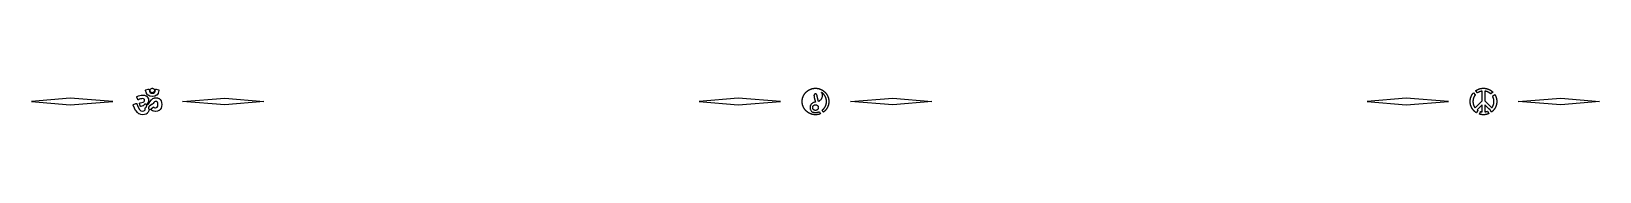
# Model space of a CAD drawing. Header units: millimetres. Extents: x 30 to 192, y 141 to 279.
# Drawn here: x 29.6 to 191.6, y 276.6 to 279.4 of the extents above.
import ezdxf

# ---------------------------------------------------------------- set-up
doc = ezdxf.new("R2010")
doc.units = ezdxf.units.MM
doc.layers.add('ENGRAVE', color=5, linetype='Continuous')

msp = doc.modelspace()

# ---------------------------------------------------------------- linework, layer by layer
at = {"layer": 'ENGRAVE'}
for points in [[(41.6698, 277.7103), (41.7101, 277.7301), (41.7537, 277.7718), (41.8052, 277.8469), (41.8985, 278.0032), (41.9017, 278.008), (42.017, 278.1671), (42.0218, 278.1729), (42.0271, 278.1781), (42.1516, 278.2861), (42.1571, 278.2903), (42.1629, 278.2939), (42.1691, 278.2969), (42.3157, 278.3587), (42.3216, 278.3609), (42.3276, 278.3624), (42.3338, 278.3634), (42.5145, 278.384), (42.5222, 278.3845), (42.5298, 278.384), (42.6748, 278.3663), (42.6808, 278.3653), (42.6867, 278.3637), (42.6924, 278.3616), (42.8177, 278.3084), (42.8236, 278.3056), (42.8292, 278.3021), (42.8344, 278.2981), (42.9382, 278.2101), (42.9429, 278.2057), (42.9472, 278.2008), (42.9509, 278.1956), (43.0303, 278.0721), (43.0332, 278.0672), (43.0356, 278.0619), (43.0376, 278.0565), (43.088, 277.8978), (43.0898, 277.8908), (43.0908, 277.8837), (43.1076, 277.6898), (43.1078, 277.684), (43.1076, 277.6782), (43.0904, 277.491), (43.0893, 277.4838), (43.0875, 277.4767), (43.0359, 277.3182), (43.0339, 277.3128), (43.0314, 277.3077), (43.0285, 277.3027), (42.9455, 277.1751), (42.9418, 277.1699), (42.9376, 277.1652), (42.9329, 277.1608), (42.8212, 277.0665), (42.8159, 277.0624), (42.8102, 277.0589), (42.8042, 277.056), (42.6652, 276.9982), (42.6595, 276.9961), (42.6537, 276.9946), (42.6477, 276.9936), (42.4828, 276.9743), (42.4759, 276.9739), (42.469, 276.9742), (42.3148, 276.9889), (42.3075, 276.99), (42.3004, 276.9919), (42.1672, 277.036), (42.1608, 277.0384), (42.1547, 277.0416), (42.0386, 277.1092), (42.0342, 277.1121), (42.03, 277.1153), (41.9455, 277.1849), (41.9543, 277.1893), (41.9674, 277.1976), (41.9795, 277.2071), (42.2375, 277.4302), (42.2407, 277.4275), (42.3103, 277.3817), (42.3825, 277.3535), (42.4614, 277.3444), (42.5495, 277.3634), (42.6278, 277.4199), (42.6864, 277.5233), (42.7078, 277.6887), (42.6928, 277.834), (42.6513, 277.9364), (42.5902, 277.9937), (42.4995, 278.0138), (42.4232, 278.0027), (42.3601, 277.9699), (42.2971, 277.9051), (42.2253, 277.7944), (42.1766, 277.709), (42.1691, 277.7106), (42.1538, 277.7125), (42.1384, 277.7129), (42.123, 277.7117), (42.1078, 277.7091), (42.093, 277.7049), (42.0786, 277.6994), (42.0648, 277.6924), (42.0518, 277.6841), (42.0397, 277.6746), (41.7739, 277.4448), (41.7628, 277.4342), (41.7527, 277.4225), (41.7438, 277.4098), (41.7362, 277.3964), (41.73, 277.3823), (41.7252, 277.3677), (41.7218, 277.3526), (41.72, 277.3373), (41.7196, 277.3219), (41.7208, 277.3065), (41.7234, 277.2913), (41.7276, 277.2765), (41.7331, 277.2621), (41.7401, 277.2483), (41.7483, 277.2353), (41.7578, 277.2232), (41.7685, 277.212), (41.7802, 277.202), (41.7876, 277.1968), (41.7694, 277.0472), (41.7683, 277.041), (41.7667, 277.0349), (41.7645, 277.0291), (41.709, 276.901), (41.7061, 276.8952), (41.7026, 276.8896), (41.6985, 276.8844), (41.6108, 276.7824), (41.6065, 276.7778), (41.6017, 276.7737), (41.5966, 276.77), (41.4813, 276.6958), (41.4765, 276.693), (41.4715, 276.6906), (41.4662, 276.6886), (41.3283, 276.6434), (41.3213, 276.6415), (41.3142, 276.6404), (41.1584, 276.6253), (41.1514, 276.625), (41.1445, 276.6254), (40.9535, 276.6476), (40.948, 276.6485), (40.9425, 276.6498), (40.9372, 276.6517), (40.7672, 276.7182), (40.7616, 276.7207), (40.7563, 276.7237), (40.7512, 276.7272), (40.5971, 276.8457), (40.5913, 276.8507), (40.5861, 276.8564), (40.4428, 277.0333), (40.4394, 277.0378), (40.4364, 277.0427), (40.3006, 277.2868), (40.2974, 277.2935), (40.1651, 277.6124), (40.1629, 277.6185), (40.1613, 277.6247), (40.1604, 277.6311), (40.1601, 277.6375), (40.1604, 277.644), (40.1613, 277.6504), (40.1629, 277.6566), (40.1651, 277.6627), (40.1679, 277.6685), (40.1712, 277.674), (40.1751, 277.6792), (40.1794, 277.684), (40.1842, 277.6883), (40.1894, 277.6921), (40.195, 277.6954), (40.2008, 277.6981), (40.439, 277.7952), (40.4451, 277.7973), (40.4513, 277.7988), (40.4576, 277.7997), (40.464, 277.8), (40.4705, 277.7997), (40.4768, 277.7987), (40.483, 277.7971), (40.489, 277.7949), (40.4948, 277.7921), (40.5003, 277.7888), (40.5055, 277.785), (40.5102, 277.7807), (40.5145, 277.7759), (40.5183, 277.7707), (40.5216, 277.7652), (40.5243, 277.7594), (40.6641, 277.4185), (40.8065, 277.1807), (40.9576, 277.0458), (41.1318, 277.0022), (41.2404, 277.0182), (41.3218, 277.0641), (41.3728, 277.1357), (41.3908, 277.2371), (41.3753, 277.3169), (41.38, 277.3195), (41.3928, 277.3283), (41.4046, 277.3382), (41.4154, 277.3492), (41.5137, 277.4602), (41.5233, 277.4722), (41.5318, 277.4851), (41.5389, 277.4988), (41.5446, 277.5131), (41.549, 277.5279), (41.5518, 277.5431), (41.5531, 277.5584), (41.553, 277.5739), (41.5513, 277.5892), (41.5481, 277.6043), (41.5435, 277.619), (41.5374, 277.6332), (41.53, 277.6467), (41.5213, 277.6594), (41.5113, 277.6712), (41.5003, 277.682), (41.4883, 277.6917), (41.4754, 277.7001), (41.4617, 277.7072), (41.4474, 277.713), (41.4326, 277.7172), (41.4174, 277.7201), (41.4021, 277.7214), (41.3867, 277.7213), (41.3713, 277.7196), (41.3562, 277.7164), (41.3415, 277.7118), (41.3273, 277.7057), (41.3138, 277.6983), (41.3011, 277.6896), (41.2893, 277.6797), (41.2785, 277.6686), (41.1801, 277.5576), (41.1705, 277.5456), (41.1625, 277.5333), (40.9355, 277.4922), (40.9293, 277.4914), (40.9231, 277.4912), (40.9168, 277.4916), (40.9106, 277.4925), (40.9046, 277.4941), (40.8987, 277.4962), (40.8931, 277.4989), (40.8877, 277.5021), (40.8827, 277.5058), (40.878, 277.5099), (40.8737, 277.5145), (40.8699, 277.5195), (40.8666, 277.5247), (40.8639, 277.5303), (40.8616, 277.5362), (40.86, 277.5422), (40.8059, 277.7804), (40.8048, 277.7865), (40.8043, 277.7928), (40.8044, 277.7991), (40.8051, 277.8053), (40.8065, 277.8115), (40.8083, 277.8175), (40.8108, 277.8232), (40.8138, 277.8287), (40.8173, 277.834), (40.8213, 277.8388), (40.8257, 277.8433), (40.8305, 277.8473), (40.8357, 277.8508), (40.8412, 277.8538), (40.847, 277.8562), (40.853, 277.8581), (40.8591, 277.8595), (41.0431, 277.8898), (41.1723, 277.9256), (41.2552, 277.9661), (41.3015, 278.0091), (41.3258, 278.0594), (41.3345, 278.123), (41.3211, 278.1981), (41.2847, 278.2504), (41.2214, 278.2861), (41.1196, 278.2999), (41.0187, 278.2924), (40.9178, 278.2693), (40.8175, 278.2306), (40.7133, 278.1739), (40.7073, 278.171), (40.7011, 278.1687), (40.6947, 278.1671), (40.6882, 278.1662), (40.6816, 278.1659), (40.675, 278.1663), (40.6685, 278.1673), (40.6621, 278.169), (40.6559, 278.1713), (40.65, 278.1742), (40.6444, 278.1777), (40.6392, 278.1818), (40.6344, 278.1863), (40.6301, 278.1913), (40.6264, 278.1968), (40.6232, 278.2026), (40.6206, 278.2086), (40.5335, 278.4436), (40.5315, 278.4498), (40.5302, 278.4561), (40.5295, 278.4624), (40.5294, 278.4689), (40.53, 278.4753), (40.5312, 278.4816), (40.533, 278.4877), (40.5354, 278.4937), (40.5383, 278.4994), (40.5418, 278.5048), (40.5458, 278.5098), (40.5503, 278.5144), (40.5552, 278.5185), (40.5605, 278.5221), (40.5661, 278.5252), (40.6873, 278.5844), (40.6952, 278.5876), (40.8238, 278.6308), (40.8322, 278.633), (40.9704, 278.6597), (40.9789, 278.6608), (41.1282, 278.6698), (41.1333, 278.6699), (41.1384, 278.6696), (41.3114, 278.6528), (41.317, 278.652), (41.3224, 278.6508), (41.3277, 278.6491), (41.4648, 278.5987), (41.4706, 278.5962), (41.4763, 278.5931), (41.4816, 278.5895), (41.5847, 278.5119), (41.5898, 278.5076), (41.5945, 278.5028), (41.5986, 278.4975), (41.6687, 278.3989), (41.672, 278.3938), (41.6748, 278.3884), (41.6771, 278.3828), (41.7176, 278.2681), (41.7197, 278.2608), (41.721, 278.2533), (41.7345, 278.1277), (41.7348, 278.121), (41.7345, 278.1143), (41.7335, 278.1076), (41.6902, 277.8944), (41.6888, 277.8886), (41.6868, 277.883), (41.6844, 277.8776), (41.6815, 277.8725), (41.6781, 277.8676), (41.5623, 277.7164), (41.576, 277.7103), (41.6249, 277.7036)], [(42.4583, 279.2377), (42.4602, 279.2437), (42.4625, 279.2495), (42.4655, 279.2551), (42.4689, 279.2604), (42.4729, 279.2653), (42.4772, 279.2698), (42.4821, 279.2739), (42.4872, 279.2774), (42.4927, 279.2805), (42.4985, 279.283), (42.5044, 279.285), (42.5106, 279.2864), (42.5168, 279.2872), (42.5231, 279.2874), (42.5294, 279.287), (42.5356, 279.286), (42.5417, 279.2843), (42.7736, 279.2109), (42.7796, 279.2086), (42.7854, 279.2058), (42.7909, 279.2024), (42.796, 279.1985), (42.8007, 279.1941), (42.805, 279.1893), (42.8087, 279.1841), (42.812, 279.1785), (42.8146, 279.1727), (42.8167, 279.1666), (42.8182, 279.1603), (42.819, 279.1539), (42.8193, 279.1475), (42.8189, 279.1411), (42.8178, 279.1347), (42.8162, 279.1285), (42.7301, 278.8598), (42.7281, 278.8543), (42.7256, 278.849), (42.7226, 278.844), (42.7192, 278.8392), (42.5818, 278.6646), (42.5772, 278.6594), (42.5721, 278.6547), (42.5666, 278.6506), (42.5606, 278.6471), (42.3774, 278.5515), (42.3706, 278.5484), (42.3635, 278.5461), (42.3563, 278.5447), (42.1319, 278.5128), (42.1258, 278.5122), (42.1196, 278.5122), (42.1135, 278.5128), (41.8886, 278.5447), (41.8814, 278.5461), (41.8743, 278.5484), (41.8676, 278.5514), (41.6842, 278.6471), (41.6782, 278.6506), (41.6727, 278.6547), (41.6676, 278.6594), (41.663, 278.6647), (41.5258, 278.8392), (41.5224, 278.844), (41.5194, 278.849), (41.517, 278.8542), (41.5149, 278.8597), (41.4286, 279.1284), (41.427, 279.1347), (41.4259, 279.141), (41.4255, 279.1474), (41.4257, 279.1539), (41.4266, 279.1603), (41.428, 279.1665), (41.4301, 279.1726), (41.4328, 279.1785), (41.436, 279.1841), (41.4398, 279.1893), (41.4441, 279.1941), (41.4488, 279.1985), (41.4539, 279.2024), (41.4594, 279.2058), (41.4651, 279.2086), (41.4712, 279.2109), (41.7031, 279.2843), (41.7091, 279.2859), (41.7153, 279.2869), (41.7216, 279.2874), (41.7278, 279.2872), (41.734, 279.2864), (41.7401, 279.2851), (41.7461, 279.2831), (41.7518, 279.2806), (41.7573, 279.2776), (41.7625, 279.274), (41.7673, 279.27), (41.7717, 279.2656), (41.7756, 279.2607), (41.7791, 279.2555), (41.782, 279.25), (41.7844, 279.2442), (41.7863, 279.2382), (41.8367, 279.0419), (41.9083, 278.9332), (42.0012, 278.878), (42.1227, 278.8585), (42.2441, 278.878), (42.3377, 278.9333), (42.4098, 279.0418)], [(42.1164, 278.9117), (42.1101, 278.9126), (42.0476, 278.9248), (42.0411, 278.9264), (42.0348, 278.9287), (42.0288, 278.9316), (42.0231, 278.9351), (41.9697, 278.9717), (41.9648, 278.9754), (41.9603, 278.9795), (41.9561, 278.9841), (41.9525, 278.989), (41.9159, 279.0432), (41.9124, 279.0489), (41.9095, 279.055), (41.9073, 279.0613), (41.9058, 279.0678), (41.8936, 279.1327), (41.8927, 279.1387), (41.8924, 279.1448), (41.8927, 279.1509), (41.8936, 279.1569), (41.9058, 279.2217), (41.9074, 279.2284), (41.9097, 279.2349), (41.9127, 279.2411), (41.9163, 279.2469), (41.953, 279.2996), (41.9567, 279.3045), (41.9609, 279.3091), (41.9655, 279.3132), (41.9705, 279.3169), (42.0239, 279.3523), (42.0295, 279.3556), (42.0354, 279.3584), (42.0416, 279.3605), (42.0479, 279.3621), (42.1105, 279.3739), (42.1166, 279.3747), (42.1227, 279.375), (42.1288, 279.3747), (42.1348, 279.3738), (42.1973, 279.362), (42.2036, 279.3605), (42.2098, 279.3583), (42.2158, 279.3555), (42.2215, 279.3522), (42.2745, 279.3168), (42.2794, 279.3131), (42.284, 279.309), (42.2881, 279.3045), (42.2919, 279.2996), (42.3285, 279.2469), (42.3321, 279.2411), (42.3351, 279.2349), (42.3374, 279.2284), (42.339, 279.2217), (42.3512, 279.1569), (42.3521, 279.1509), (42.3524, 279.1448), (42.3521, 279.1387), (42.3512, 279.1327), (42.339, 279.0678), (42.3374, 279.0613), (42.3352, 279.055), (42.3324, 279.0489), (42.3289, 279.0432), (42.2923, 278.9891), (42.2887, 278.9842), (42.2846, 278.9796), (42.2801, 278.9755), (42.2753, 278.9718), (42.2223, 278.9352), (42.2166, 278.9317), (42.2105, 278.9287), (42.2041, 278.9264), (42.1976, 278.9248), (42.1352, 278.9126), (42.129, 278.9117), (42.1227, 278.9114)], [(111.3331, 279.184), (111.3336, 279.1837), (111.3343, 279.1833), (111.3346, 279.1831), (111.3515, 279.1729), (111.3527, 279.1722), (111.3533, 279.1718), (111.3697, 279.1615), (111.3703, 279.1612), (111.3715, 279.1604), (111.3881, 279.1497), (111.3884, 279.1495), (111.3891, 279.1491), (111.3896, 279.1487), (111.406, 279.1378), (111.4069, 279.1371), (111.4076, 279.1367), (111.4239, 279.1254), (111.4245, 279.125), (111.4254, 279.1244), (111.441, 279.1132), (111.4412, 279.113), (111.4429, 279.1119), (111.4588, 279.1001), (111.4595, 279.0996), (111.4602, 279.0991), (111.4603, 279.099), (111.4759, 279.0871), (111.4765, 279.0866), (111.4775, 279.0858), (111.4929, 279.0736), (111.4933, 279.0734), (111.4939, 279.0728), (111.4944, 279.0725), (111.5094, 279.0602), (111.5099, 279.0599), (111.5111, 279.0589), (111.5261, 279.0463), (111.5266, 279.0458), (111.5277, 279.0449), (111.5426, 279.032), (111.5427, 279.0318), (111.5434, 279.0313), (111.544, 279.0308), (111.5587, 279.0176), (111.5591, 279.0172), (111.5597, 279.0166), (111.56, 279.0164), (111.5743, 279.0031), (111.5748, 279.0027), (111.5759, 279.0017), (111.5902, 278.988), (111.5908, 278.9874), (111.5915, 278.9867), (111.6056, 278.9729), (111.6059, 278.9726), (111.6065, 278.972), (111.6069, 278.9716), (111.6207, 278.9576), (111.6214, 278.9569), (111.622, 278.9562), (111.6221, 278.9562), (111.6356, 278.9419), (111.6362, 278.9414), (111.6369, 278.9406), (111.6503, 278.9261), (111.6506, 278.9258), (111.6511, 278.9252), (111.6516, 278.9247), (111.6647, 278.91), (111.6652, 278.9094), (111.6658, 278.9088), (111.666, 278.9086), (111.6788, 278.8938), (111.6792, 278.8933), (111.6801, 278.8923), (111.6928, 278.8772), (111.693, 278.8769), (111.6935, 278.8763), (111.694, 278.8757), (111.7062, 278.8607), (111.7065, 278.8604), (111.7077, 278.859), (111.7199, 278.8435), (111.7205, 278.8426), (111.721, 278.8419), (111.7329, 278.8263), (111.733, 278.8262), (111.7335, 278.8255), (111.7341, 278.8248), (111.7455, 278.8093), (111.7457, 278.809), (111.7469, 278.8074), (111.7584, 278.7913), (111.7589, 278.7906), (111.7594, 278.7899), (111.7706, 278.7736), (111.7716, 278.7722), (111.7719, 278.7718), (111.7827, 278.7557), (111.783, 278.7551), (111.7835, 278.7544), (111.7837, 278.7541), (111.7944, 278.7375), (111.7948, 278.7369), (111.7952, 278.7362), (111.7953, 278.736), (111.8058, 278.7193), (111.8066, 278.718), (111.8069, 278.7174), (111.817, 278.7008), (111.8178, 278.6994), (111.8181, 278.6989), (111.8278, 278.6821), (111.8284, 278.681), (111.8288, 278.6804), (111.8384, 278.6633), (111.839, 278.6622), (111.8393, 278.6615), (111.8485, 278.6446), (111.8487, 278.6442), (111.8496, 278.6426), (111.8587, 278.6251), (111.8591, 278.6242), (111.8595, 278.6234), (111.8683, 278.6058), (111.8687, 278.605), (111.8691, 278.6041), (111.8777, 278.5863), (111.8781, 278.5855), (111.8784, 278.5848), (111.8785, 278.5846), (111.8867, 278.5667), (111.887, 278.5661), (111.8875, 278.565), (111.8954, 278.5471), (111.8957, 278.5465), (111.8962, 278.5452), (111.9039, 278.5271), (111.9041, 278.5266), (111.9044, 278.5258), (111.9046, 278.5253), (111.912, 278.507), (111.9121, 278.5068), (111.9125, 278.506), (111.9127, 278.5053), (111.9198, 278.4869), (111.92, 278.4865), (111.9203, 278.4857), (111.9205, 278.4852), (111.9273, 278.4667), (111.9281, 278.4647), (111.9281, 278.4644), (111.9345, 278.4463), (111.9349, 278.4453), (111.9351, 278.4445), (111.9413, 278.4258), (111.942, 278.4238), (111.9421, 278.4236), (111.9479, 278.4052), (111.9482, 278.4043), (111.9484, 278.4035), (111.9541, 278.3846), (111.9548, 278.3821), (111.9548, 278.382), (111.9599, 278.3638), (111.9602, 278.3628), (111.9604, 278.362), (111.9604, 278.3619), (111.9655, 278.3429), (111.9657, 278.3421), (111.9659, 278.341), (111.9707, 278.3219), (111.971, 278.321), (111.9711, 278.3202), (111.9711, 278.3201), (111.9756, 278.3009), (111.9758, 278.3002), (111.976, 278.299), (111.9801, 278.2801), (111.9802, 278.2796), (111.9806, 278.2779), (111.9844, 278.2586), (111.9845, 278.2582), (111.9846, 278.2574), (111.9848, 278.2566), (111.9882, 278.2376), (111.9883, 278.2372), (111.9886, 278.2355), (111.9919, 278.216), (111.9919, 278.2157), (111.992, 278.2149), (111.9921, 278.2142), (111.9951, 278.1947), (111.9953, 278.1933), (111.9954, 278.1926), (111.998, 278.1732), (111.998, 278.1729), (111.9981, 278.1721), (111.9982, 278.1714), (112.0005, 278.1519), (112.0007, 278.1502), (112.0007, 278.1497), (112.0028, 278.1304), (112.0028, 278.13), (112.0029, 278.1291), (112.0029, 278.1284), (112.0046, 278.1091), (112.0046, 278.1087), (112.0048, 278.1069), (112.0062, 278.0872), (112.0062, 278.0869), (112.0062, 278.086), (112.0063, 278.0854), (112.0074, 278.0658), (112.0074, 278.0642), (112.0074, 278.0636), (112.0082, 278.0441), (112.0083, 278.0436), (112.0083, 278.0427), (112.0083, 278.0422), (112.0087, 278.0228), (112.0088, 278.0223), (112.0088, 278.0207), (112.0089, 278.001), (112.0089, 278.0004), (112.0089, 277.9996), (112.0089, 277.999), (112.0088, 277.9793), (112.0088, 277.9777), (112.0087, 277.9772), (112.0083, 277.9578), (112.0083, 277.9573), (112.0083, 277.9564), (112.0082, 277.9559), (112.0074, 277.9364), (112.0074, 277.9358), (112.0074, 277.9342), (112.0063, 277.9146), (112.0062, 277.914), (112.0062, 277.9131), (112.0062, 277.9128), (112.0048, 277.8931), (112.0046, 277.8913), (112.0046, 277.8909), (112.0029, 277.8716), (112.0029, 277.8709), (112.0028, 277.87), (112.0028, 277.8696), (112.0007, 277.8503), (112.0007, 277.8498), (112.0005, 277.8481), (111.9982, 277.8286), (111.9981, 277.8279), (111.998, 277.8271), (111.998, 277.8268), (111.9954, 277.8074), (111.9953, 277.8067), (111.9951, 277.8053), (111.9921, 277.7858), (111.992, 277.7851), (111.9919, 277.7843), (111.9919, 277.784), (111.9886, 277.7645), (111.9883, 277.7628), (111.9882, 277.7624), (111.9848, 277.7434), (111.9846, 277.7426), (111.9845, 277.7418), (111.9844, 277.7414), (111.9806, 277.7221), (111.9802, 277.7204), (111.9801, 277.7199), (111.976, 277.701), (111.9758, 277.6998), (111.9756, 277.6991), (111.9711, 277.6799), (111.9711, 277.6798), (111.971, 277.679), (111.9707, 277.6781), (111.9659, 277.659), (111.9657, 277.6579), (111.9655, 277.6571), (111.9604, 277.6381), (111.9604, 277.638), (111.9602, 277.6372), (111.9599, 277.6362), (111.9548, 277.618), (111.9548, 277.6179), (111.9541, 277.6154), (111.9484, 277.5965), (111.9482, 277.5957), (111.9479, 277.5948), (111.9421, 277.5764), (111.942, 277.5762), (111.9413, 277.5742), (111.9351, 277.5555), (111.9349, 277.5547), (111.9345, 277.5537), (111.9281, 277.5356), (111.9281, 277.5353), (111.9273, 277.5333), (111.9205, 277.5148), (111.9203, 277.5143), (111.92, 277.5135), (111.9198, 277.5131), (111.9127, 277.4947), (111.9125, 277.494), (111.9121, 277.4932), (111.912, 277.493), (111.9046, 277.4747), (111.9044, 277.4742), (111.9041, 277.4734), (111.9039, 277.4729), (111.8962, 277.4548), (111.8957, 277.4535), (111.8954, 277.4529), (111.8875, 277.435), (111.887, 277.4339), (111.8867, 277.4333), (111.8785, 277.4154), (111.8784, 277.4152), (111.8781, 277.4145), (111.8777, 277.4137), (111.8691, 277.3959), (111.8687, 277.395), (111.8683, 277.3942), (111.8595, 277.3766), (111.8591, 277.3758), (111.8587, 277.3749), (111.8496, 277.3574), (111.8487, 277.3558), (111.8485, 277.3554), (111.8393, 277.3385), (111.839, 277.3378), (111.8384, 277.3367), (111.8288, 277.3196), (111.8284, 277.319), (111.8278, 277.3179), (111.8181, 277.3011), (111.8178, 277.3006), (111.817, 277.2992), (111.8069, 277.2826), (111.8066, 277.282), (111.8058, 277.2807), (111.7953, 277.264), (111.7952, 277.2638), (111.7948, 277.2631), (111.7944, 277.2625), (111.7837, 277.2459), (111.7835, 277.2456), (111.783, 277.2449), (111.7827, 277.2443), (111.7719, 277.2282), (111.7716, 277.2278), (111.7706, 277.2264), (111.7594, 277.2101), (111.7589, 277.2094), (111.7584, 277.2087), (111.7469, 277.1926), (111.7457, 277.191), (111.7455, 277.1907), (111.7341, 277.1752), (111.7335, 277.1745), (111.733, 277.1738), (111.7329, 277.1737), (111.721, 277.1581), (111.7205, 277.1574), (111.7199, 277.1565), (111.7077, 277.141), (111.7065, 277.1396), (111.7062, 277.1393), (111.694, 277.1243), (111.6935, 277.1237), (111.693, 277.1231), (111.6928, 277.1228), (111.6801, 277.1077), (111.6792, 277.1067), (111.6788, 277.1062), (111.666, 277.0914), (111.6658, 277.0912), (111.6652, 277.0906), (111.6647, 277.09), (111.6516, 277.0753), (111.6511, 277.0748), (111.6506, 277.0742), (111.6503, 277.0739), (111.6369, 277.0594), (111.6362, 277.0586), (111.6356, 277.0581), (111.6221, 277.0438), (111.622, 277.0438), (111.6214, 277.0431), (111.6207, 277.0424), (111.6069, 277.0284), (111.6065, 277.028), (111.6059, 277.0274), (111.6056, 277.0271), (111.5915, 277.0133), (111.5908, 277.0126), (111.5902, 277.012), (111.5759, 276.9983), (111.5748, 276.9973), (111.5743, 276.9969), (111.56, 276.9836), (111.5597, 276.9834), (111.5591, 276.9828), (111.5587, 276.9824), (111.544, 276.9692), (111.5434, 276.9687), (111.5427, 276.9682), (111.5426, 276.968), (111.5277, 276.9551), (111.5266, 276.9542), (111.5261, 276.9537), (111.5111, 276.9411), (111.5099, 276.9401), (111.5094, 276.9398), (111.4944, 276.9275), (111.4939, 276.9272), (111.4933, 276.9266), (111.4929, 276.9264), (111.4775, 276.9142), (111.4765, 276.9134), (111.4759, 276.9129), (111.4603, 276.901), (111.4602, 276.9009), (111.4595, 276.9004), (111.4588, 276.8999), (111.4429, 276.8881), (111.4412, 276.887), (111.441, 276.8868), (111.4335, 276.8814), (111.3204, 277.0837), (111.315, 277.0924), (111.3153, 277.0926), (111.3294, 277.1034), (111.3434, 277.1144), (111.3572, 277.1257), (111.3709, 277.1372), (111.3843, 277.1488), (111.3976, 277.1607), (111.4107, 277.1729), (111.4236, 277.1851), (111.4363, 277.1976), (111.4488, 277.2103), (111.4611, 277.2232), (111.4732, 277.2363), (111.4851, 277.2496), (111.4968, 277.2631), (111.5083, 277.2767), (111.5195, 277.2906), (111.5306, 277.3046), (111.5413, 277.3187), (111.5519, 277.333), (111.5623, 277.3476), (111.5725, 277.3622), (111.5823, 277.377), (111.592, 277.392), (111.6015, 277.4071), (111.6106, 277.4224), (111.6196, 277.4378), (111.6283, 277.4533), (111.6368, 277.4691), (111.645, 277.4849), (111.6529, 277.5008), (111.6607, 277.5169), (111.6681, 277.533), (111.6753, 277.5493), (111.6822, 277.5658), (111.689, 277.5823), (111.6954, 277.5989), (111.7016, 277.6157), (111.7075, 277.6325), (111.7131, 277.6493), (111.7185, 277.6664), (111.7236, 277.6834), (111.7284, 277.7006), (111.733, 277.7178), (111.7373, 277.7351), (111.7413, 277.7525), (111.7451, 277.7699), (111.7486, 277.7874), (111.7518, 277.8049), (111.7547, 277.8225), (111.7573, 277.8401), (111.7597, 277.8578), (111.7618, 277.8755), (111.7636, 277.8932), (111.7652, 277.911), (111.7664, 277.9287), (111.7674, 277.9465), (111.7681, 277.9644), (111.7685, 277.9822), (111.7687, 278), (111.7685, 278.0178), (111.7681, 278.0356), (111.7674, 278.0535), (111.7664, 278.0713), (111.7652, 278.089), (111.7636, 278.1068), (111.7618, 278.1245), (111.7597, 278.1422), (111.7573, 278.1599), (111.7547, 278.1775), (111.7518, 278.1951), (111.7486, 278.2126), (111.7451, 278.2301), (111.7413, 278.2475), (111.7373, 278.2649), (111.733, 278.2822), (111.7284, 278.2994), (111.7236, 278.3166), (111.7185, 278.3336), (111.7131, 278.3507), (111.7075, 278.3675), (111.7016, 278.3843), (111.6954, 278.4011), (111.689, 278.4177), (111.6822, 278.4342), (111.6753, 278.4507), (111.6681, 278.467), (111.6607, 278.4831), (111.6529, 278.4992), (111.645, 278.5151), (111.6368, 278.5309), (111.6283, 278.5467), (111.6196, 278.5622), (111.6106, 278.5776), (111.6015, 278.5929), (111.592, 278.608), (111.5823, 278.623), (111.5725, 278.6378), (111.5623, 278.6524), (111.5519, 278.667), (111.5413, 278.6813), (111.5306, 278.6954), (111.5195, 278.7094), (111.5083, 278.7233), (111.4968, 278.7369), (111.4851, 278.7504), (111.4732, 278.7637), (111.4611, 278.7768), (111.4488, 278.7897), (111.4363, 278.8024), (111.4236, 278.8149), (111.4107, 278.8271), (111.3976, 278.8393), (111.3843, 278.8512), (111.3709, 278.8628), (111.3572, 278.8743), (111.3434, 278.8856), (111.3294, 278.8966), (111.3153, 278.9074), (111.3009, 278.918), (111.2864, 278.9284), (111.2717, 278.9385), (111.2569, 278.9484), (111.2454, 278.9558), (111.2476, 278.9517), (111.2739, 278.8961), (111.2765, 278.89), (111.2972, 278.832), (111.2991, 278.8258), (111.3141, 278.766), (111.3153, 278.7597), (111.3244, 278.6987), (111.325, 278.6922), (111.3281, 278.6307), (111.3281, 278.6241), (111.325, 278.5627), (111.3244, 278.5562), (111.3153, 278.4952), (111.3141, 278.4888), (111.2991, 278.4291), (111.2972, 278.4228), (111.2765, 278.3649), (111.2739, 278.3588), (111.2476, 278.3031), (111.2445, 278.2973), (111.2129, 278.2445), (111.2092, 278.2391), (111.1725, 278.1896), (111.1684, 278.1846), (111.1271, 278.139), (111.1224, 278.1343), (111.0768, 278.0929), (111.0717, 278.0888), (111.0223, 278.0521), (111.0169, 278.0485), (110.964, 278.0168), (110.9583, 278.0137), (110.9461, 278.008), (110.8206, 278.5093), (110.816, 278.5244), (110.81, 278.5389), (110.8026, 278.5527), (110.7939, 278.5658), (110.7854, 278.5761), (110.7872, 278.5809), (110.791, 278.5962), (110.7933, 278.6118), (110.7941, 278.6274), (110.7933, 278.6431), (110.791, 278.6587), (110.7872, 278.6739), (110.7819, 278.6887), (110.7752, 278.7029), (110.7671, 278.7164), (110.7577, 278.729), (110.7471, 278.7406), (110.7355, 278.7512), (110.7229, 278.7605), (110.7094, 278.7686), (110.6952, 278.7754), (110.6804, 278.7807), (110.6652, 278.7845), (110.6497, 278.7868), (110.6339, 278.7875), (110.6182, 278.7868), (110.6027, 278.7845), (110.5875, 278.7807), (110.5727, 278.7754), (110.5585, 278.7686), (110.545, 278.7605), (110.5324, 278.7512), (110.5208, 278.7406), (110.5102, 278.729), (110.5008, 278.7164), (110.4927, 278.7029), (110.486, 278.6887), (110.4807, 278.6739), (110.4769, 278.6587), (110.4746, 278.6431), (110.4738, 278.6274), (110.4746, 278.6117), (110.4769, 278.5962), (110.4807, 278.581), (110.486, 278.5661), (110.4927, 278.552), (110.5008, 278.5385), (110.5102, 278.5259), (110.5136, 278.522), (110.5098, 278.5093), (110.5067, 278.4939), (110.5052, 278.4783), (110.5052, 278.4626), (110.5067, 278.4469), (110.5098, 278.4315), (110.6345, 277.9332), (110.579, 277.9305), (110.5246, 277.9224), (110.4712, 277.909), (110.4194, 277.8905), (110.3697, 277.867), (110.3225, 277.8387), (110.2783, 277.8059), (110.2375, 277.769), (110.2006, 277.7282), (110.1678, 277.684), (110.1396, 277.6368), (110.116, 277.5871), (110.0975, 277.5353), (110.0841, 277.482), (110.076, 277.4275), (110.0734, 277.3726), (110.076, 277.3176), (110.0841, 277.2632), (110.0975, 277.2099), (110.116, 277.1581), (110.1396, 277.1083), (110.1678, 277.0611), (110.2006, 277.0169), (110.2375, 276.9762), (110.2783, 276.9392), (110.3171, 276.9105), (110.3174, 276.9103), (110.3345, 276.9055), (110.3518, 276.9009), (110.3691, 276.8966), (110.3864, 276.8926), (110.4038, 276.8889), (110.4213, 276.8854), (110.4389, 276.8822), (110.4564, 276.8793), (110.474, 276.8766), (110.4917, 276.8742), (110.5094, 276.8722), (110.5271, 276.8703), (110.5449, 276.8688), (110.5627, 276.8676), (110.5805, 276.8666), (110.5983, 276.8659), (110.6161, 276.8655), (110.6339, 276.8653), (110.6518, 276.8655), (110.6696, 276.8659), (110.6874, 276.8666), (110.7052, 276.8676), (110.7229, 276.8688), (110.7408, 276.8703), (110.7585, 276.8722), (110.7762, 276.8742), (110.7938, 276.8766), (110.8114, 276.8793), (110.829, 276.8822), (110.8466, 276.8854), (110.864, 276.8889), (110.8815, 276.8926), (110.8988, 276.8966), (110.9161, 276.9009), (110.9334, 276.9055), (110.9505, 276.9103), (110.9676, 276.9154), (110.9846, 276.9209), (111.0016, 276.9265), (111.0183, 276.9323), (111.035, 276.9385), (111.0352, 276.9386), (111.0407, 276.9275), (111.1529, 276.7267), (111.1412, 276.722), (111.1407, 276.7218), (111.1392, 276.7212), (111.1209, 276.7141), (111.1198, 276.7137), (111.1191, 276.7134), (111.1007, 276.7066), (111.0986, 276.7059), (111.0983, 276.7058), (111.0803, 276.6995), (111.0792, 276.6991), (111.0784, 276.6988), (111.06, 276.6927), (111.0596, 276.6925), (111.0579, 276.692), (111.0391, 276.6861), (111.0382, 276.6858), (111.0374, 276.6855), (111.0185, 276.6799), (111.0177, 276.6796), (111.0166, 276.6793), (110.9977, 276.674), (110.9963, 276.6736), (110.9957, 276.6735), (110.9769, 276.6684), (110.9744, 276.6678), (110.9743, 276.6678), (110.9561, 276.6633), (110.9556, 276.6632), (110.9539, 276.6627), (110.9347, 276.6583), (110.9345, 276.6582), (110.9336, 276.6581), (110.933, 276.6579), (110.9138, 276.6538), (110.9124, 276.6535), (110.9117, 276.6534), (110.8925, 276.6495), (110.8922, 276.6495), (110.8914, 276.6493), (110.8907, 276.6492), (110.8713, 276.6456), (110.8699, 276.6454), (110.8692, 276.6453), (110.85, 276.6421), (110.8497, 276.6421), (110.8488, 276.6419), (110.8481, 276.6418), (110.8286, 276.6389), (110.8272, 276.6387), (110.8266, 276.6386), (110.8073, 276.636), (110.8066, 276.6359), (110.8058, 276.6358), (110.8052, 276.6357), (110.7861, 276.6335), (110.7856, 276.6334), (110.7839, 276.6332), (110.7643, 276.6312), (110.7637, 276.6312), (110.7629, 276.6311), (110.7624, 276.631), (110.7428, 276.6293), (110.7413, 276.6292), (110.7407, 276.6292), (110.7212, 276.6278), (110.7208, 276.6277), (110.72, 276.6277), (110.7194, 276.6277), (110.6997, 276.6266), (110.6981, 276.6265), (110.6975, 276.6265), (110.6781, 276.6257), (110.6775, 276.6257), (110.6767, 276.6257), (110.6762, 276.6257), (110.6565, 276.6252), (110.6549, 276.6252), (110.6543, 276.6252), (110.6349, 276.625), (110.6344, 276.625), (110.6335, 276.625), (110.633, 276.625), (110.6136, 276.6252), (110.6129, 276.6252), (110.6113, 276.6252), (110.5916, 276.6257), (110.5911, 276.6257), (110.5903, 276.6257), (110.5898, 276.6257), (110.5704, 276.6265), (110.5697, 276.6265), (110.5682, 276.6266), (110.5485, 276.6277), (110.548, 276.6277), (110.5472, 276.6277), (110.5467, 276.6278), (110.5272, 276.6292), (110.5266, 276.6292), (110.5251, 276.6293), (110.5055, 276.631), (110.5048, 276.6311), (110.504, 276.6312), (110.5036, 276.6312), (110.484, 276.6332), (110.4823, 276.6334), (110.4818, 276.6335), (110.4626, 276.6357), (110.4618, 276.6358), (110.461, 276.6359), (110.4606, 276.636), (110.4413, 276.6386), (110.4407, 276.6387), (110.4392, 276.6389), (110.4197, 276.6418), (110.4191, 276.6419), (110.4182, 276.6421), (110.4179, 276.6421), (110.3987, 276.6453), (110.398, 276.6454), (110.3966, 276.6456), (110.3772, 276.6492), (110.3765, 276.6493), (110.3757, 276.6495), (110.3754, 276.6495), (110.3562, 276.6534), (110.3555, 276.6535), (110.3541, 276.6538), (110.3349, 276.6579), (110.3342, 276.6581), (110.3334, 276.6582), (110.3331, 276.6583), (110.3139, 276.6627), (110.3118, 276.6633), (110.3115, 276.6634), (110.2934, 276.6679), (110.293, 276.6679), (110.291, 276.6684), (110.2719, 276.6735), (110.2711, 276.6737), (110.2703, 276.6739), (110.2513, 276.6793), (110.2502, 276.6796), (110.2494, 276.6799), (110.2305, 276.6855), (110.2297, 276.6858), (110.2288, 276.6861), (110.21, 276.692), (110.2089, 276.6923), (110.2081, 276.6926), (110.1894, 276.6988), (110.1887, 276.6991), (110.1877, 276.6994), (110.1692, 276.7059), (110.1686, 276.7061), (110.1673, 276.7066), (110.1488, 276.7134), (110.1482, 276.7137), (110.1474, 276.714), (110.1471, 276.7141), (110.1287, 276.7212), (110.1272, 276.7218), (110.1267, 276.722), (110.1086, 276.7293), (110.1081, 276.7295), (110.1074, 276.7298), (110.1069, 276.73), (110.089, 276.7376), (110.0885, 276.7378), (110.0869, 276.7385), (110.0689, 276.7464), (110.0687, 276.7466), (110.0679, 276.7469), (110.0672, 276.7472), (110.0497, 276.7553), (110.0492, 276.7555), (110.0476, 276.7563), (110.0298, 276.7648), (110.0289, 276.7653), (110.0282, 276.7657), (110.0105, 276.7745), (110.0098, 276.7748), (110.0089, 276.7753), (109.9914, 276.7844), (109.9906, 276.7848), (109.9899, 276.7852), (109.9897, 276.7853), (109.9724, 276.7946), (109.971, 276.7954), (109.9705, 276.7957), (109.9536, 276.8051), (109.9521, 276.8059), (109.9516, 276.8063), (109.9348, 276.816), (109.9343, 276.8163), (109.9336, 276.8167), (109.9332, 276.8169), (109.9164, 276.8271), (109.9152, 276.8278), (109.9146, 276.8282), (109.8986, 276.8382), (109.8963, 276.8396), (109.8798, 276.8503), (109.8795, 276.8505), (109.8788, 276.8509), (109.8783, 276.8513), (109.8619, 276.8622), (109.861, 276.8629), (109.8603, 276.8633), (109.8441, 276.8745), (109.843, 276.8753), (109.8425, 276.8757), (109.8265, 276.887), (109.8263, 276.8872), (109.8256, 276.8877), (109.825, 276.8881), (109.8091, 276.8999), (109.8084, 276.9004), (109.8077, 276.9009), (109.8076, 276.901), (109.792, 276.9129), (109.7914, 276.9134), (109.7905, 276.9141), (109.775, 276.9263), (109.7736, 276.9274), (109.7732, 276.9277), (109.7582, 276.9399), (109.7576, 276.9404), (109.757, 276.9409), (109.7567, 276.9411), (109.7418, 276.9537), (109.7413, 276.9542), (109.7402, 276.955), (109.7253, 276.968), (109.7241, 276.9691), (109.7237, 276.9694), (109.7092, 276.9824), (109.7088, 276.9828), (109.7082, 276.9834), (109.7079, 276.9836), (109.6934, 276.997), (109.6926, 276.9978), (109.692, 276.9983), (109.6777, 277.0119), (109.6766, 277.013), (109.6762, 277.0134), (109.6627, 277.0267), (109.6624, 277.027), (109.661, 277.0285), (109.6471, 277.0425), (109.6465, 277.0431), (109.6459, 277.0438), (109.6323, 277.058), (109.6313, 277.0591), (109.6309, 277.0596), (109.6176, 277.0739), (109.6173, 277.0742), (109.6167, 277.0748), (109.6163, 277.0753), (109.6031, 277.09), (109.6027, 277.0906), (109.6021, 277.0912), (109.6019, 277.0914), (109.589, 277.1062), (109.5881, 277.1073), (109.5877, 277.1078), (109.5751, 277.1228), (109.5749, 277.1231), (109.5744, 277.1237), (109.5739, 277.1243), (109.5617, 277.1393), (109.5614, 277.1396), (109.5602, 277.141), (109.548, 277.1565), (109.5474, 277.1574), (109.5469, 277.1581), (109.5349, 277.1737), (109.5349, 277.1738), (109.5344, 277.1745), (109.5338, 277.1752), (109.5221, 277.191), (109.5216, 277.1917), (109.5211, 277.1924), (109.521, 277.1925), (109.5095, 277.2085), (109.509, 277.2094), (109.5085, 277.2101), (109.5084, 277.2102), (109.4973, 277.2264), (109.4968, 277.227), (109.4962, 277.2279), (109.4852, 277.2443), (109.4849, 277.2449), (109.4844, 277.2456), (109.4842, 277.2458), (109.4735, 277.2624), (109.4731, 277.2631), (109.4726, 277.2638), (109.4725, 277.2641), (109.4621, 277.2806), (109.4618, 277.2812), (109.4611, 277.2823), (109.4509, 277.2992), (109.4501, 277.3006), (109.4498, 277.3011), (109.4402, 277.3177), (109.4399, 277.3181), (109.4391, 277.3195), (109.4295, 277.3367), (109.4289, 277.3378), (109.4285, 277.3385), (109.4194, 277.3554), (109.4192, 277.3558), (109.4183, 277.3574), (109.4094, 277.3745), (109.4092, 277.3749), (109.4083, 277.3766), (109.3995, 277.3942), (109.3987, 277.396), (109.3985, 277.3963), (109.3902, 277.4137), (109.3898, 277.4145), (109.3895, 277.4152), (109.3894, 277.4154), (109.3812, 277.4333), (109.3809, 277.4339), (109.3804, 277.435), (109.3724, 277.453), (109.3718, 277.4545), (109.3716, 277.4551), (109.364, 277.4729), (109.3638, 277.4734), (109.3635, 277.4742), (109.3633, 277.4747), (109.3559, 277.493), (109.3558, 277.4932), (109.3554, 277.494), (109.3551, 277.4947), (109.3483, 277.5124), (109.3474, 277.5149), (109.3406, 277.5334), (109.3405, 277.5335), (109.3402, 277.5343), (109.3399, 277.5352), (109.3334, 277.5537), (109.333, 277.5547), (109.3328, 277.5555), (109.3265, 277.5742), (109.3263, 277.575), (109.3259, 277.5761), (109.3202, 277.5943), (109.3201, 277.5946), (109.3194, 277.5966), (109.3138, 277.6155), (109.3136, 277.616), (109.3134, 277.6168), (109.3133, 277.6173), (109.3081, 277.6357), (109.308, 277.636), (109.3074, 277.6381), (109.3024, 277.6571), (109.3022, 277.6579), (109.3019, 277.659), (109.2971, 277.6781), (109.2969, 277.679), (109.2967, 277.6798), (109.2967, 277.6799), (109.2923, 277.6991), (109.2921, 277.6998), (109.2918, 277.701), (109.2877, 277.7203), (109.2874, 277.7216), (109.2873, 277.7223), (109.2835, 277.7414), (109.2834, 277.7418), (109.2833, 277.7426), (109.2832, 277.7433), (109.2796, 277.7626), (109.2793, 277.7641), (109.2792, 277.7647), (109.276, 277.784), (109.276, 277.7843), (109.2759, 277.7851), (109.2757, 277.7858), (109.2729, 277.805), (109.2728, 277.8054), (109.2725, 277.8072), (109.2699, 277.8268), (109.2699, 277.8271), (109.2698, 277.8279), (109.2696, 277.8286), (109.2673, 277.8481), (109.2672, 277.8498), (109.2671, 277.8504), (109.2651, 277.8697), (109.2651, 277.87), (109.265, 277.8709), (109.265, 277.8715), (109.2632, 277.8911), (109.2631, 277.8926), (109.2631, 277.8932), (109.2617, 277.9127), (109.2616, 277.9153), (109.2605, 277.9339), (109.2605, 277.9345), (109.2604, 277.9362), (109.2596, 277.9559), (109.2596, 277.9564), (109.2596, 277.9573), (109.2596, 277.9578), (109.2591, 277.9775), (109.2591, 277.979), (109.2591, 277.9796), (109.2589, 277.999), (109.2589, 277.9996), (109.2589, 278.0004), (109.2589, 278.001), (109.2591, 278.0204), (109.2591, 278.021), (109.2591, 278.0225), (109.2596, 278.0422), (109.2596, 278.0427), (109.2596, 278.0436), (109.2596, 278.0441), (109.2604, 278.0638), (109.2605, 278.0655), (109.2605, 278.0661), (109.2616, 278.0847), (109.2617, 278.0873), (109.2631, 278.1068), (109.2631, 278.1074), (109.2632, 278.1089), (109.265, 278.1285), (109.265, 278.1291), (109.2651, 278.13), (109.2651, 278.1303), (109.2671, 278.1496), (109.2672, 278.1502), (109.2673, 278.1519), (109.2696, 278.1714), (109.2698, 278.1721), (109.2699, 278.1729), (109.2699, 278.1732), (109.2725, 278.1928), (109.2728, 278.1946), (109.2729, 278.195), (109.2757, 278.2142), (109.2759, 278.2149), (109.276, 278.2157), (109.276, 278.216), (109.2792, 278.2353), (109.2793, 278.2359), (109.2796, 278.2374), (109.2832, 278.2567), (109.2833, 278.2574), (109.2834, 278.2582), (109.2835, 278.2586), (109.2873, 278.2777), (109.2874, 278.2784), (109.2877, 278.2797), (109.2918, 278.299), (109.2921, 278.3002), (109.2923, 278.3009), (109.2967, 278.3201), (109.2967, 278.3202), (109.2969, 278.321), (109.2971, 278.3219), (109.3019, 278.341), (109.3022, 278.3421), (109.3024, 278.3429), (109.3074, 278.3619), (109.308, 278.364), (109.3081, 278.3643), (109.3133, 278.3827), (109.3134, 278.3832), (109.3136, 278.384), (109.3138, 278.3845), (109.3194, 278.4034), (109.3201, 278.4054), (109.3202, 278.4057), (109.3259, 278.4239), (109.3263, 278.425), (109.3266, 278.4258), (109.3328, 278.4445), (109.333, 278.4453), (109.3334, 278.4463), (109.3399, 278.4648), (109.3402, 278.4657), (109.3405, 278.4665), (109.3406, 278.4666), (109.3474, 278.4851), (109.3483, 278.4876), (109.3551, 278.5053), (109.3554, 278.506), (109.3558, 278.5068), (109.3559, 278.507), (109.3633, 278.5253), (109.3635, 278.5258), (109.3638, 278.5266), (109.364, 278.5271), (109.3716, 278.5449), (109.3718, 278.5455), (109.3724, 278.547), (109.3804, 278.565), (109.3809, 278.5661), (109.3812, 278.5667), (109.3894, 278.5846), (109.3895, 278.5848), (109.3898, 278.5855), (109.3902, 278.5863), (109.3985, 278.6037), (109.3987, 278.604), (109.3995, 278.6058), (109.4083, 278.6234), (109.4092, 278.6251), (109.4094, 278.6255), (109.4183, 278.6426), (109.4192, 278.6442), (109.4194, 278.6446), (109.4285, 278.6615), (109.4289, 278.6622), (109.4295, 278.6633), (109.4391, 278.6805), (109.4399, 278.6819), (109.4402, 278.6823), (109.4498, 278.6989), (109.4501, 278.6994), (109.4509, 278.7008), (109.4611, 278.7177), (109.4618, 278.7188), (109.4621, 278.7194), (109.4725, 278.7359), (109.4726, 278.7362), (109.4731, 278.7369), (109.4735, 278.7376), (109.4842, 278.7542), (109.4844, 278.7544), (109.4849, 278.7551), (109.4852, 278.7557), (109.4962, 278.7721), (109.4968, 278.773), (109.4973, 278.7736), (109.5084, 278.7898), (109.5085, 278.7899), (109.509, 278.7906), (109.5095, 278.7915), (109.521, 278.8075), (109.5211, 278.8076), (109.5216, 278.8083), (109.5221, 278.809), (109.5338, 278.8248), (109.5344, 278.8255), (109.5349, 278.8262), (109.5349, 278.8263), (109.5469, 278.8419), (109.5474, 278.8426), (109.548, 278.8435), (109.5602, 278.859), (109.5614, 278.8604), (109.5617, 278.8607), (109.5739, 278.8757), (109.5744, 278.8763), (109.5749, 278.8769), (109.5751, 278.8772), (109.5877, 278.8922), (109.5881, 278.8927), (109.589, 278.8938), (109.6019, 278.9086), (109.6021, 278.9088), (109.6027, 278.9094), (109.6031, 278.91), (109.6163, 278.9247), (109.6167, 278.9252), (109.6173, 278.9258), (109.6176, 278.9261), (109.6309, 278.9404), (109.6313, 278.9409), (109.6323, 278.942), (109.6459, 278.9562), (109.6465, 278.9569), (109.6471, 278.9575), (109.661, 278.9715), (109.6624, 278.973), (109.6627, 278.9733), (109.6762, 278.9866), (109.6766, 278.987), (109.6777, 278.9881), (109.692, 279.0017), (109.6926, 279.0022), (109.6934, 279.003), (109.7079, 279.0164), (109.7082, 279.0166), (109.7088, 279.0172), (109.7092, 279.0176), (109.7237, 279.0306), (109.7241, 279.0309), (109.7253, 279.032), (109.7402, 279.045), (109.7413, 279.0458), (109.7418, 279.0463), (109.7567, 279.0589), (109.757, 279.0591), (109.7576, 279.0596), (109.7582, 279.0601), (109.7732, 279.0723), (109.7736, 279.0726), (109.775, 279.0737), (109.7905, 279.0859), (109.7914, 279.0866), (109.792, 279.0871), (109.8076, 279.099), (109.8077, 279.0991), (109.8084, 279.0996), (109.8091, 279.1001), (109.825, 279.1119), (109.8256, 279.1123), (109.8263, 279.1128), (109.8265, 279.113), (109.8425, 279.1243), (109.843, 279.1247), (109.8441, 279.1255), (109.8603, 279.1367), (109.861, 279.1371), (109.8619, 279.1378), (109.8783, 279.1487), (109.8788, 279.1491), (109.8795, 279.1495), (109.8798, 279.1497), (109.8963, 279.1604), (109.8986, 279.1618), (109.9146, 279.1718), (109.9152, 279.1722), (109.9164, 279.1729), (109.9332, 279.1831), (109.9336, 279.1833), (109.9343, 279.1837), (109.9348, 279.184), (109.9516, 279.1937), (109.9521, 279.1941), (109.9536, 279.1949), (109.9705, 279.2043), (109.971, 279.2046), (109.9724, 279.2054), (109.9897, 279.2147), (109.9899, 279.2148), (109.9906, 279.2152), (109.9914, 279.2156), (110.0089, 279.2247), (110.0098, 279.2252), (110.0106, 279.2256), (110.0282, 279.2343), (110.0289, 279.2347), (110.0298, 279.2352), (110.0476, 279.2437), (110.0492, 279.2445), (110.0497, 279.2447), (110.0672, 279.2528), (110.0679, 279.2531), (110.0687, 279.2534), (110.0689, 279.2536), (110.0869, 279.2615), (110.0885, 279.2622), (110.089, 279.2624), (110.1069, 279.27), (110.1074, 279.2702), (110.1081, 279.2705), (110.1086, 279.2707), (110.1267, 279.278), (110.1272, 279.2782), (110.1287, 279.2788), (110.1471, 279.2859), (110.1474, 279.286), (110.1482, 279.2863), (110.1488, 279.2866), (110.1673, 279.2934), (110.1686, 279.2939), (110.1692, 279.2941), (110.1877, 279.3006), (110.1887, 279.3009), (110.1894, 279.3012), (110.2081, 279.3074), (110.2089, 279.3077), (110.21, 279.308), (110.2288, 279.3139), (110.2297, 279.3142), (110.2305, 279.3145), (110.2494, 279.3201), (110.2502, 279.3204), (110.2513, 279.3207), (110.2703, 279.3261), (110.2711, 279.3263), (110.2719, 279.3265), (110.291, 279.3316), (110.293, 279.3321), (110.2934, 279.3321), (110.3115, 279.3366), (110.3118, 279.3367), (110.3139, 279.3373), (110.3331, 279.3417), (110.3334, 279.3418), (110.3342, 279.3419), (110.3349, 279.3421), (110.3541, 279.3462), (110.3555, 279.3465), (110.3562, 279.3466), (110.3754, 279.3505), (110.3757, 279.3505), (110.3765, 279.3507), (110.3772, 279.3508), (110.3966, 279.3544), (110.398, 279.3546), (110.3987, 279.3547), (110.4179, 279.3579), (110.4182, 279.3579), (110.4191, 279.3581), (110.4197, 279.3582), (110.4392, 279.3611), (110.4407, 279.3613), (110.4413, 279.3614), (110.4606, 279.364), (110.461, 279.3641), (110.4618, 279.3642), (110.4626, 279.3643), (110.4818, 279.3665), (110.4823, 279.3666), (110.484, 279.3668), (110.5036, 279.3688), (110.504, 279.3688), (110.5048, 279.3689), (110.5055, 279.369), (110.5251, 279.3707), (110.5266, 279.3708), (110.5272, 279.3708), (110.5467, 279.3722), (110.5472, 279.3723), (110.548, 279.3723), (110.5485, 279.3723), (110.5682, 279.3734), (110.5697, 279.3735), (110.5704, 279.3735), (110.5898, 279.3743), (110.5903, 279.3743), (110.5911, 279.3743), (110.5916, 279.3743), (110.6113, 279.3748), (110.6129, 279.3748), (110.6136, 279.3748), (110.633, 279.375), (110.6335, 279.375), (110.6344, 279.375), (110.6349, 279.375), (110.6543, 279.3748), (110.6549, 279.3748), (110.6565, 279.3748), (110.6762, 279.3743), (110.6767, 279.3743), (110.6775, 279.3743), (110.6781, 279.3743), (110.6975, 279.3735), (110.6981, 279.3735), (110.6997, 279.3734), (110.7194, 279.3723), (110.72, 279.3723), (110.7208, 279.3723), (110.7212, 279.3722), (110.7407, 279.3708), (110.7413, 279.3708), (110.7428, 279.3707), (110.7624, 279.369), (110.7629, 279.3689), (110.7637, 279.3688), (110.7643, 279.3688), (110.7839, 279.3668), (110.7856, 279.3666), (110.7861, 279.3665), (110.8052, 279.3643), (110.8058, 279.3642), (110.8066, 279.3641), (110.8073, 279.364), (110.8266, 279.3614), (110.8272, 279.3613), (110.8286, 279.3611), (110.8481, 279.3582), (110.8488, 279.3581), (110.8497, 279.3579), (110.85, 279.3579), (110.8692, 279.3547), (110.8699, 279.3546), (110.8713, 279.3544), (110.8907, 279.3508), (110.8914, 279.3507), (110.8922, 279.3505), (110.8925, 279.3505), (110.9117, 279.3466), (110.9124, 279.3465), (110.9138, 279.3462), (110.933, 279.3421), (110.9336, 279.3419), (110.9345, 279.3418), (110.9347, 279.3417), (110.9539, 279.3373), (110.9556, 279.3368), (110.9561, 279.3367), (110.9743, 279.3322), (110.9744, 279.3322), (110.9769, 279.3316), (110.9957, 279.3265), (110.9963, 279.3264), (110.9977, 279.326), (111.0166, 279.3207), (111.0177, 279.3204), (111.0185, 279.3201), (111.0374, 279.3145), (111.0382, 279.3142), (111.0391, 279.3139), (111.0579, 279.308), (111.0596, 279.3075), (111.06, 279.3073), (111.0784, 279.3012), (111.0792, 279.3009), (111.0803, 279.3005), (111.0983, 279.2942), (111.0986, 279.2941), (111.1007, 279.2934), (111.1191, 279.2866), (111.1198, 279.2863), (111.1209, 279.2859), (111.1392, 279.2788), (111.1407, 279.2782), (111.1412, 279.278), (111.1592, 279.2707), (111.1597, 279.2705), (111.1605, 279.2702), (111.161, 279.27), (111.1792, 279.2623), (111.1794, 279.2622), (111.1802, 279.2618), (111.1809, 279.2615), (111.1989, 279.2536), (111.2, 279.2531), (111.2007, 279.2527), (111.2185, 279.2445), (111.2187, 279.2445), (111.2195, 279.2441), (111.2202, 279.2437), (111.2381, 279.2352), (111.239, 279.2347), (111.2397, 279.2343), (111.2573, 279.2255), (111.2581, 279.2252), (111.259, 279.2247), (111.2765, 279.2156), (111.2773, 279.2152), (111.278, 279.2148), (111.2781, 279.2147), (111.2955, 279.2054), (111.2977, 279.2041), (111.3143, 279.1949), (111.3158, 279.1941), (111.3163, 279.1937)], [(181.0074, 278.0651), (181.0075, 278.0639), (181.0075, 278.0636), (181.0082, 278.0444), (181.0083, 278.0433), (181.0083, 278.042), (181.0087, 278.0227), (181.0087, 278.0226), (181.0088, 278.0213), (181.0088, 278.0205), (181.0089, 278.0012), (181.0089, 278.0006), (181.0089, 277.9994), (181.0089, 277.9988), (181.0088, 277.9795), (181.0088, 277.9787), (181.0087, 277.9774), (181.0087, 277.9773), (181.0083, 277.958), (181.0083, 277.9567), (181.0082, 277.9556), (181.0075, 277.9364), (181.0075, 277.9361), (181.0074, 277.9349), (181.0073, 277.9341), (181.0063, 277.9152), (181.0063, 277.9144), (181.0062, 277.9124), (181.0048, 277.8935), (181.0047, 277.8925), (181.0046, 277.891), (181.0029, 277.8718), (181.0028, 277.8706), (181.0027, 277.8694), (181.0007, 277.8502), (181.0007, 277.85), (181.0006, 277.8488), (181.0005, 277.848), (180.9982, 277.8288), (180.9982, 277.8282), (180.998, 277.827), (180.998, 277.8266), (180.9954, 277.8075), (180.9952, 277.8064), (180.9951, 277.8051), (180.9922, 277.786), (180.992, 277.7848), (180.9918, 277.7837), (180.9886, 277.7647), (180.9886, 277.7645), (180.9884, 277.7633), (180.9883, 277.7625), (180.9848, 277.7437), (180.9847, 277.7428), (180.9844, 277.7412), (180.9806, 277.7223), (180.9804, 277.7212), (180.9801, 277.72), (180.9761, 277.7012), (180.9757, 277.6997), (180.9755, 277.6988), (180.9712, 277.6802), (180.9711, 277.6797), (180.9708, 277.6785), (180.9707, 277.6779), (180.966, 277.6592), (180.9658, 277.6581), (180.9654, 277.6569), (180.9605, 277.6383), (180.9601, 277.6369), (180.9598, 277.6359), (180.9547, 277.6175), (180.9545, 277.6171), (180.9542, 277.6159), (180.954, 277.6153), (180.9485, 277.5967), (180.9484, 277.5965), (180.948, 277.5953), (180.9478, 277.5946), (180.942, 277.5762), (180.9417, 277.5752), (180.9413, 277.5741), (180.9352, 277.5557), (180.9346, 277.554), (180.9343, 277.5532), (180.9281, 277.5354), (180.9278, 277.5346), (180.9274, 277.5335), (180.9273, 277.5332), (180.9206, 277.5152), (180.9202, 277.5142), (180.9198, 277.5129), (180.9128, 277.4949), (180.9124, 277.4938), (180.912, 277.4928), (180.9047, 277.4749), (180.9046, 277.4746), (180.9042, 277.4735), (180.9038, 277.4728), (180.8963, 277.455), (180.8959, 277.454), (180.8954, 277.4529), (180.8876, 277.4352), (180.8871, 277.4341), (180.8866, 277.4331), (180.8786, 277.4156), (180.8782, 277.4148), (180.8777, 277.4137), (180.8776, 277.4135), (180.8692, 277.3962), (180.8688, 277.3952), (180.8682, 277.3941), (180.8596, 277.3768), (180.859, 277.3757), (180.8585, 277.3747), (180.8497, 277.3577), (180.8492, 277.3568), (180.8487, 277.3557), (180.8486, 277.3556), (180.8394, 277.3386), (180.8389, 277.3376), (180.8383, 277.3366), (180.8288, 277.3197), (180.8282, 277.3186), (180.8278, 277.3178), (180.818, 277.3011), (180.8176, 277.3002), (180.8169, 277.2992), (180.8169, 277.2991), (180.8069, 277.2825), (180.8063, 277.2816), (180.8057, 277.2806), (180.7955, 277.2642), (180.7948, 277.2632), (180.7942, 277.2622), (180.7838, 277.2461), (180.7837, 277.2459), (180.783, 277.2448), (180.7826, 277.2442), (180.7718, 277.2281), (180.7712, 277.2272), (180.7705, 277.2262), (180.7596, 277.2103), (180.7591, 277.2096), (180.7584, 277.2086), (180.7582, 277.2084), (180.747, 277.1928), (180.7464, 277.1919), (180.7457, 277.1909), (180.7342, 277.1754), (180.7335, 277.1744), (180.7328, 277.1735), (180.7211, 277.1581), (180.7206, 277.1575), (180.7198, 277.1565), (180.7197, 277.1564), (180.7078, 277.1412), (180.7066, 277.1398), (180.7061, 277.1391), (180.6941, 277.1245), (180.6936, 277.1239), (180.6929, 277.1229), (180.6927, 277.1227), (180.6803, 277.108), (180.6796, 277.1072), (180.6788, 277.1062), (180.6661, 277.0916), (180.6656, 277.091), (180.6648, 277.0901), (180.6646, 277.0898), (180.6517, 277.0754), (180.6512, 277.075), (180.6504, 277.074), (180.6502, 277.0738), (180.637, 277.0596), (180.6366, 277.0592), (180.6358, 277.0583), (180.6355, 277.058), (180.6222, 277.0439), (180.6218, 277.0435), (180.6209, 277.0427), (180.6206, 277.0424), (180.6071, 277.0286), (180.606, 277.0275), (180.6053, 277.0268), (180.5916, 277.0134), (180.5913, 277.013), (180.5904, 277.0122), (180.59, 277.0118), (180.576, 276.9984), (180.5757, 276.9982), (180.5748, 276.9973), (180.5744, 276.997), (180.5602, 276.9838), (180.5592, 276.9828), (180.5584, 276.9821), (180.5441, 276.9694), (180.5438, 276.9691), (180.5429, 276.9683), (180.5424, 276.9678), (180.5278, 276.9552), (180.5276, 276.955), (180.5266, 276.9542), (180.5261, 276.9537), (180.5113, 276.9413), (180.511, 276.9411), (180.5101, 276.9403), (180.5095, 276.9398), (180.4945, 276.9276), (180.4936, 276.9268), (180.4927, 276.9262), (180.4776, 276.9143), (180.4768, 276.9136), (180.4758, 276.9129), (180.4629, 276.903), (180.3231, 277.1434), (180.3147, 277.1564), (180.3051, 277.1684), (180.2943, 277.1795), (180.2825, 277.1894), (180.2698, 277.1982), (180.2563, 277.2056), (180.2421, 277.2117), (180.2274, 277.2164), (180.2123, 277.2196), (180.2105, 277.2198), (179.778, 277.6522), (179.778, 276.9227), (179.7871, 276.9239), (179.804, 276.9265), (179.8208, 276.9293), (179.8376, 276.9323), (179.8543, 276.9357), (179.871, 276.9393), (179.8877, 276.9431), (179.9042, 276.9472), (179.9207, 276.9516), (179.9372, 276.9563), (179.9535, 276.9611), (179.9698, 276.9663), (179.9861, 276.9717), (180.0021, 276.9773), (180.0181, 276.9833), (180.0341, 276.9894), (180.0467, 276.9945), (180.0514, 276.9855), (180.1921, 276.7434), (180.181, 276.7385), (180.1805, 276.7383), (180.1794, 276.7378), (180.179, 276.7376), (180.1612, 276.7301), (180.1605, 276.7298), (180.1593, 276.7293), (180.1591, 276.7292), (180.1412, 276.722), (180.1402, 276.7216), (180.1391, 276.7211), (180.121, 276.7142), (180.1198, 276.7137), (180.1188, 276.7133), (180.1008, 276.7067), (180.1001, 276.7064), (180.0989, 276.706), (180.0987, 276.7059), (180.0804, 276.6995), (180.0794, 276.6991), (180.0782, 276.6988), (180.0599, 276.6927), (180.0587, 276.6923), (180.0578, 276.692), (180.0393, 276.6861), (180.0378, 276.6856), (180.0369, 276.6854), (180.0187, 276.6799), (180.0181, 276.6797), (180.0169, 276.6794), (180.0165, 276.6793), (179.9979, 276.674), (179.9969, 276.6738), (179.9958, 276.6735), (179.9957, 276.6734), (179.977, 276.6685), (179.9767, 276.6684), (179.9755, 276.6681), (179.9748, 276.6679), (179.956, 276.6633), (179.9555, 276.6631), (179.9543, 276.6628), (179.9539, 276.6627), (179.935, 276.6584), (179.9341, 276.6582), (179.9329, 276.6579), (179.9328, 276.6579), (179.9139, 276.6538), (179.9128, 276.6536), (179.9117, 276.6533), (179.8927, 276.6496), (179.8925, 276.6495), (179.8913, 276.6493), (179.8904, 276.6491), (179.8714, 276.6457), (179.8709, 276.6456), (179.8697, 276.6454), (179.8693, 276.6453), (179.8502, 276.6421), (179.849, 276.6419), (179.8479, 276.6418), (179.8288, 276.6389), (179.8274, 276.6387), (179.8264, 276.6385), (179.8075, 276.636), (179.807, 276.6359), (179.8058, 276.6358), (179.8051, 276.6357), (179.7862, 276.6335), (179.7853, 276.6334), (179.7837, 276.6332), (179.7645, 276.6312), (179.7634, 276.6311), (179.7622, 276.631), (179.743, 276.6293), (179.7429, 276.6293), (179.7416, 276.6292), (179.7407, 276.6291), (179.7214, 276.6278), (179.721, 276.6277), (179.7197, 276.6277), (179.7191, 276.6276), (179.7001, 276.6266), (179.6992, 276.6265), (179.6975, 276.6265), (179.6783, 276.6257), (179.6772, 276.6257), (179.676, 276.6257), (179.6567, 276.6252), (179.6565, 276.6252), (179.6553, 276.6252), (179.6544, 276.6252), (179.6351, 276.625), (179.6345, 276.625), (179.6333, 276.625), (179.6328, 276.625), (179.6135, 276.6252), (179.6126, 276.6252), (179.6114, 276.6252), (179.6112, 276.6252), (179.5919, 276.6257), (179.5907, 276.6257), (179.5896, 276.6257), (179.5704, 276.6265), (179.5687, 276.6265), (179.5678, 276.6266), (179.5488, 276.6276), (179.5482, 276.6277), (179.5469, 276.6277), (179.5465, 276.6278), (179.5272, 276.6291), (179.5263, 276.6292), (179.525, 276.6293), (179.5249, 276.6293), (179.5057, 276.631), (179.5045, 276.6311), (179.5034, 276.6312), (179.4842, 276.6332), (179.4824, 276.6334), (179.4816, 276.6335), (179.4628, 276.6357), (179.462, 276.6358), (179.4607, 276.6359), (179.4604, 276.636), (179.4415, 276.6385), (179.4405, 276.6387), (179.439, 276.6389), (179.4199, 276.6418), (179.4198, 276.6418), (179.4186, 276.6419), (179.4177, 276.6421), (179.3986, 276.6453), (179.3984, 276.6453), (179.3972, 276.6455), (179.3965, 276.6457), (179.3775, 276.6491), (179.3766, 276.6493), (179.3754, 276.6495), (179.3752, 276.6496), (179.3562, 276.6533), (179.3551, 276.6536), (179.3539, 276.6538), (179.3351, 276.6579), (179.335, 276.6579), (179.3338, 276.6582), (179.3329, 276.6584), (179.314, 276.6627), (179.3133, 276.6629), (179.3121, 276.6632), (179.3119, 276.6633), (179.2931, 276.6679), (179.2923, 276.6681), (179.2911, 276.6684), (179.2909, 276.6685), (179.2723, 276.6734), (179.2713, 276.6737), (179.27, 276.6741), (179.2514, 276.6793), (179.251, 276.6794), (179.2498, 276.6797), (179.2492, 276.6799), (179.231, 276.6854), (179.2301, 276.6856), (179.2285, 276.6861), (179.2131, 276.691), (179.3294, 276.9437), (179.3341, 276.9553), (179.3471, 276.9516), (179.3636, 276.9472), (179.3802, 276.9431), (179.3968, 276.9393), (179.4136, 276.9357), (179.4303, 276.9323), (179.4471, 276.9293), (179.4639, 276.9265), (179.4808, 276.9239), (179.4899, 276.9227), (179.4899, 277.6522), (178.9741, 277.1364), (178.9813, 277.1308), (178.9951, 277.1207), (179.0089, 277.1108), (179.023, 277.1011), (179.0372, 277.0916), (179.0486, 277.0842), (179.0439, 277.0751), (178.9268, 276.8208), (178.9165, 276.827), (178.9155, 276.8276), (178.9145, 276.8282), (178.8981, 276.8385), (178.8974, 276.8389), (178.8964, 276.8395), (178.8962, 276.8397), (178.88, 276.8502), (178.8792, 276.8507), (178.8781, 276.8514), (178.862, 276.8621), (178.861, 276.8628), (178.8601, 276.8634), (178.8442, 276.8744), (178.8432, 276.8751), (178.8424, 276.8757), (178.8267, 276.8869), (178.8265, 276.887), (178.8255, 276.8877), (178.8247, 276.8883), (178.8093, 276.8998), (178.8083, 276.9004), (178.8075, 276.9011), (178.7921, 276.9129), (178.7914, 276.9134), (178.7905, 276.9141), (178.7903, 276.9142), (178.7752, 276.9261), (178.7743, 276.9268), (178.7733, 276.9276), (178.7584, 276.9398), (178.7575, 276.9405), (178.7566, 276.9413), (178.7418, 276.9537), (178.7412, 276.9542), (178.7403, 276.955), (178.74, 276.9552), (178.7255, 276.9679), (178.725, 276.9683), (178.7241, 276.9691), (178.7238, 276.9694), (178.7095, 276.9821), (178.7087, 276.9828), (178.7077, 276.9838), (178.6936, 276.9968), (178.6929, 276.9975), (178.6919, 276.9984), (178.6779, 277.0118), (178.6775, 277.0122), (178.6766, 277.013), (178.6762, 277.0134), (178.6625, 277.0269), (178.6621, 277.0273), (178.6612, 277.0282), (178.6608, 277.0286), (178.6475, 277.0422), (178.6468, 277.0428), (178.6457, 277.044), (178.6326, 277.0578), (178.6319, 277.0584), (178.6308, 277.0596), (178.6177, 277.0738), (178.6175, 277.074), (178.6166, 277.075), (178.6162, 277.0755), (178.6033, 277.0899), (178.6031, 277.0901), (178.6023, 277.091), (178.6018, 277.0916), (178.5891, 277.1062), (178.589, 277.1064), (178.5882, 277.1073), (178.5876, 277.1079), (178.5752, 277.1227), (178.575, 277.1229), (178.5742, 277.1239), (178.5737, 277.1245), (178.5615, 277.1395), (178.5613, 277.1397), (178.5606, 277.1406), (178.5601, 277.1412), (178.5482, 277.1564), (178.5481, 277.1565), (178.5473, 277.1575), (178.5468, 277.1581), (178.5351, 277.1735), (178.5343, 277.1745), (178.5337, 277.1754), (178.5222, 277.191), (178.5214, 277.1919), (178.5209, 277.1928), (178.5096, 277.2085), (178.5095, 277.2086), (178.5088, 277.2096), (178.5084, 277.2103), (178.4974, 277.2262), (178.4967, 277.2271), (178.4961, 277.2281), (178.4853, 277.2441), (178.4842, 277.2458), (178.4838, 277.2464), (178.4736, 277.2622), (178.4731, 277.2631), (178.4724, 277.2642), (178.4622, 277.2806), (178.4616, 277.2816), (178.461, 277.2826), (178.451, 277.2991), (178.4509, 277.2992), (178.4503, 277.3002), (178.4498, 277.3011), (178.4401, 277.3178), (178.4397, 277.3186), (178.439, 277.3197), (178.4296, 277.3366), (178.429, 277.3376), (178.4285, 277.3386), (178.4193, 277.3557), (178.4192, 277.3557), (178.4187, 277.3568), (178.4183, 277.3576), (178.4093, 277.3748), (178.4089, 277.3757), (178.4083, 277.3768), (178.3997, 277.3941), (178.3991, 277.3952), (178.3986, 277.3962), (178.3905, 277.4131), (178.3902, 277.4137), (178.3893, 277.4156), (178.3812, 277.4332), (178.3808, 277.4341), (178.3803, 277.4352), (178.3725, 277.4528), (178.372, 277.4541), (178.3715, 277.4551), (178.364, 277.4728), (178.3637, 277.4735), (178.3633, 277.4746), (178.3632, 277.4749), (178.356, 277.4927), (178.3555, 277.4937), (178.3551, 277.4949), (178.3481, 277.5129), (178.3477, 277.5141), (178.3473, 277.5151), (178.3406, 277.5332), (178.3405, 277.5335), (178.3401, 277.5346), (178.3398, 277.5353), (178.3334, 277.5535), (178.3332, 277.5541), (178.3329, 277.5553), (178.3327, 277.5557), (178.3266, 277.574), (178.3262, 277.5753), (178.3259, 277.5763), (178.3201, 277.5945), (178.3198, 277.5953), (178.3195, 277.5965), (178.3194, 277.5968), (178.3138, 277.6153), (178.3137, 277.6159), (178.3133, 277.6171), (178.3132, 277.6174), (178.308, 277.6361), (178.3077, 277.637), (178.3074, 277.6382), (178.3074, 277.6383), (178.3024, 277.6569), (178.3021, 277.6581), (178.3019, 277.6592), (178.2972, 277.6779), (178.2971, 277.6785), (178.2968, 277.6797), (178.2967, 277.6801), (178.2923, 277.6989), (178.2921, 277.6998), (178.2918, 277.701), (178.2918, 277.7011), (178.2877, 277.72), (178.2875, 277.7213), (178.2873, 277.7224), (178.2835, 277.7412), (178.2835, 277.7414), (178.2833, 277.7427), (178.2831, 277.7434), (178.2796, 277.7625), (178.2795, 277.7633), (178.2792, 277.7645), (178.2792, 277.7647), (178.276, 277.7838), (178.2759, 277.7849), (178.2757, 277.7861), (178.2728, 277.8051), (178.2726, 277.8062), (178.2725, 277.8074), (178.2699, 277.8266), (178.2699, 277.827), (178.2697, 277.8282), (178.2696, 277.8288), (178.2674, 277.848), (178.2673, 277.8488), (178.2671, 277.85), (178.2671, 277.8503), (178.2652, 277.8695), (178.265, 277.8706), (178.2649, 277.8718), (178.2633, 277.891), (178.2633, 277.8911), (178.2632, 277.8923), (178.2631, 277.8933), (178.2617, 277.9125), (178.2617, 277.913), (178.2616, 277.9142), (178.2616, 277.9147), (178.2605, 277.9341), (178.2605, 277.9349), (178.2604, 277.9361), (178.2604, 277.9364), (178.2597, 277.9557), (178.2596, 277.9569), (178.2596, 277.958), (178.2591, 277.9772), (178.2591, 277.9788), (178.2591, 277.9798), (178.2589, 277.9988), (178.2589, 277.9994), (178.2589, 278.0006), (178.2589, 278.0012), (178.2591, 278.0202), (178.2591, 278.0212), (178.2591, 278.0228), (178.2596, 278.042), (178.2596, 278.0431), (178.2597, 278.0443), (178.2604, 278.0636), (178.2604, 278.0639), (178.2605, 278.0651), (178.2605, 278.0659), (178.2616, 278.0853), (178.2616, 278.0858), (178.2617, 278.087), (178.2617, 278.0875), (178.2631, 278.1067), (178.2632, 278.1077), (178.2633, 278.1089), (178.2633, 278.109), (178.2649, 278.1282), (178.265, 278.1294), (178.2652, 278.1305), (178.2671, 278.1497), (178.2671, 278.15), (178.2673, 278.1512), (178.2674, 278.152), (178.2696, 278.1712), (178.2697, 278.1718), (178.2699, 278.173), (178.2699, 278.1734), (178.2725, 278.1926), (178.2726, 278.1938), (178.2728, 278.1949), (178.2757, 278.2139), (178.2759, 278.2151), (178.276, 278.2162), (178.2792, 278.2353), (178.2792, 278.2355), (178.2795, 278.2367), (178.2796, 278.2375), (178.2831, 278.2566), (178.2833, 278.2573), (178.2835, 278.2586), (178.2835, 278.2588), (178.2873, 278.2776), (178.2875, 278.2787), (178.2877, 278.28), (178.2918, 278.2989), (178.2918, 278.299), (178.2921, 278.3002), (178.2923, 278.3011), (178.2967, 278.3199), (178.2968, 278.3203), (178.2971, 278.3215), (178.2972, 278.3221), (178.3019, 278.3408), (178.3021, 278.3419), (178.3024, 278.3431), (178.3074, 278.3617), (178.3074, 278.3618), (178.3077, 278.363), (178.308, 278.3639), (178.3132, 278.3826), (178.3133, 278.3829), (178.3137, 278.3841), (178.3138, 278.3847), (178.3194, 278.4032), (178.3195, 278.4035), (178.3198, 278.4047), (178.3201, 278.4055), (178.3259, 278.4237), (178.3262, 278.4247), (178.3266, 278.426), (178.3327, 278.4443), (178.3329, 278.4447), (178.3332, 278.4459), (178.3334, 278.4465), (178.3398, 278.4647), (178.3401, 278.4654), (178.3405, 278.4665), (178.3406, 278.4668), (178.3473, 278.4849), (178.3477, 278.4859), (178.3481, 278.4871), (178.3551, 278.5051), (178.3555, 278.5063), (178.356, 278.5073), (178.3632, 278.5251), (178.3633, 278.5254), (178.3637, 278.5265), (178.364, 278.5272), (178.3715, 278.5449), (178.372, 278.5459), (178.3725, 278.5472), (178.3803, 278.5648), (178.3808, 278.5659), (178.3812, 278.5668), (178.3893, 278.5844), (178.3902, 278.5863), (178.3905, 278.5869), (178.3986, 278.6038), (178.3991, 278.6048), (178.3997, 278.6059), (178.4083, 278.6232), (178.4089, 278.6243), (178.4093, 278.6252), (178.4183, 278.6424), (178.4187, 278.6432), (178.4192, 278.6443), (178.4193, 278.6443), (178.4285, 278.6614), (178.429, 278.6624), (178.4296, 278.6634), (178.4391, 278.6803), (178.4397, 278.6814), (178.4401, 278.6822), (178.4498, 278.6989), (178.4503, 278.6998), (178.4509, 278.7008), (178.451, 278.7009), (178.461, 278.7174), (178.4616, 278.7184), (178.4622, 278.7194), (178.4724, 278.7358), (178.4731, 278.7369), (178.4736, 278.7378), (178.4838, 278.7536), (178.4842, 278.7542), (178.4853, 278.7559), (178.4961, 278.7719), (178.4967, 278.7729), (178.4974, 278.7738), (178.5084, 278.7897), (178.5088, 278.7904), (178.5095, 278.7914), (178.5096, 278.7915), (178.5209, 278.8072), (178.5214, 278.8081), (178.5222, 278.8091), (178.5337, 278.8246), (178.5343, 278.8255), (178.5351, 278.8265), (178.5468, 278.8419), (178.5473, 278.8425), (178.5481, 278.8435), (178.5482, 278.8436), (178.5601, 278.8588), (178.5606, 278.8594), (178.5613, 278.8603), (178.5615, 278.8605), (178.5737, 278.8755), (178.5742, 278.8761), (178.575, 278.8771), (178.5752, 278.8773), (178.5876, 278.8921), (178.5882, 278.8927), (178.589, 278.8936), (178.5891, 278.8938), (178.5998, 278.9061), (178.7854, 278.699), (178.7943, 278.6901), (178.7857, 278.6796), (178.7751, 278.6662), (178.7648, 278.6526), (178.7546, 278.6388), (178.7447, 278.6249), (178.735, 278.6109), (178.7255, 278.5968), (178.7162, 278.5824), (178.7072, 278.5679), (178.6984, 278.5533), (178.6898, 278.5385), (178.6815, 278.5236), (178.6734, 278.5086), (178.6655, 278.4935), (178.6579, 278.4781), (178.6505, 278.4627), (178.6433, 278.4473), (178.6365, 278.4316), (178.6298, 278.4159), (178.6234, 278.4001), (178.6172, 278.3842), (178.6113, 278.3682), (178.6056, 278.352), (178.6002, 278.3359), (178.5951, 278.3196), (178.5902, 278.3032), (178.5855, 278.2868), (178.5812, 278.2703), (178.5771, 278.2537), (178.5732, 278.2371), (178.5696, 278.2204), (178.5663, 278.2037), (178.5632, 278.1869), (178.5604, 278.17), (178.5579, 278.1531), (178.5556, 278.1362), (178.5536, 278.1192), (178.5519, 278.1022), (178.5504, 278.0853), (178.5492, 278.0683), (178.5482, 278.0512), (178.5476, 278.0341), (178.5472, 278.0171), (178.547, 278), (178.5472, 277.9829), (178.5476, 277.9659), (178.5482, 277.9488), (178.5492, 277.9317), (178.5504, 277.9147), (178.5519, 277.8978), (178.5536, 277.8808), (178.5556, 277.8638), (178.5579, 277.8469), (178.5604, 277.83), (178.5632, 277.8131), (178.5663, 277.7963), (178.5696, 277.7796), (178.5732, 277.7629), (178.5771, 277.7463), (178.5812, 277.7297), (178.5855, 277.7132), (178.5902, 277.6968), (178.5951, 277.6804), (178.6002, 277.6641), (178.6056, 277.648), (178.6113, 277.6318), (178.6172, 277.6158), (178.6234, 277.5999), (178.6298, 277.5841), (178.6365, 277.5684), (178.6433, 277.5527), (178.6505, 277.5373), (178.6579, 277.5219), (178.6655, 277.5065), (178.6734, 277.4914), (178.6815, 277.4764), (178.6898, 277.4615), (178.6984, 277.4467), (178.7072, 277.4321), (178.7162, 277.4176), (178.7255, 277.4032), (178.735, 277.3891), (178.7447, 277.3751), (178.7546, 277.3612), (178.7648, 277.3474), (178.7703, 277.3401), (179.4899, 278.0597), (179.4899, 279.0773), (179.4808, 279.0761), (179.4639, 279.0735), (179.4471, 279.0707), (179.4303, 279.0677), (179.4136, 279.0643), (179.3968, 279.0607), (179.3802, 279.0569), (179.3636, 279.0528), (179.3471, 279.0484), (179.3307, 279.0437), (179.3144, 279.0389), (179.2981, 279.0337), (179.2818, 279.0283), (179.2658, 279.0227), (179.2498, 279.0167), (179.2338, 279.0106), (179.218, 279.0042), (179.2023, 278.9975), (179.1867, 278.9906), (179.1712, 278.9835), (179.1558, 278.9761), (179.1405, 278.9684), (179.1254, 278.9606), (179.1104, 278.9524), (179.0954, 278.9441), (179.0807, 278.9355), (179.0661, 278.9268), (179.0515, 278.9177), (179.0372, 278.9084), (179.0259, 278.9009), (179.0194, 278.9088), (178.8326, 279.1173), (178.8424, 279.1243), (178.8432, 279.1249), (178.8442, 279.1256), (178.8601, 279.1366), (178.861, 279.1372), (178.862, 279.1379), (178.8781, 279.1486), (178.8792, 279.1493), (178.88, 279.1498), (178.8962, 279.1603), (178.8964, 279.1605), (178.8974, 279.1611), (178.8981, 279.1615), (178.9145, 279.1718), (178.9155, 279.1724), (178.9165, 279.173), (178.933, 279.1829), (178.9337, 279.1834), (178.9348, 279.184), (178.9349, 279.1841), (178.9517, 279.1938), (178.9525, 279.1943), (178.9536, 279.1949), (178.9705, 279.2044), (178.9711, 279.2047), (178.9722, 279.2053), (178.9725, 279.2055), (178.9895, 279.2146), (178.9902, 279.215), (178.9913, 279.2156), (178.9915, 279.2157), (179.0086, 279.2246), (179.0096, 279.2251), (179.0107, 279.2257), (179.028, 279.2343), (179.0291, 279.2348), (179.0301, 279.2353), (179.0475, 279.2437), (179.0477, 279.2437), (179.0488, 279.2443), (179.0495, 279.2446), (179.067, 279.2527), (179.068, 279.2531), (179.0692, 279.2537), (179.0869, 279.2615), (179.088, 279.262), (179.0889, 279.2624), (179.1067, 279.2699), (179.107, 279.27), (179.1081, 279.2705), (179.1088, 279.2708), (179.1268, 279.278), (179.1272, 279.2782), (179.1284, 279.2787), (179.1288, 279.2788), (179.1468, 279.2858), (179.1481, 279.2863), (179.1491, 279.2867), (179.1671, 279.2933), (179.1674, 279.2934), (179.1686, 279.2938), (179.1692, 279.2941), (179.1875, 279.3005), (179.1881, 279.3007), (179.1892, 279.3011), (179.1897, 279.3012), (179.2078, 279.3073), (179.2087, 279.3076), (179.2101, 279.308), (179.2285, 279.3139), (179.2301, 279.3144), (179.231, 279.3146), (179.2492, 279.3201), (179.2498, 279.3203), (179.251, 279.3206), (179.2514, 279.3207), (179.27, 279.3259), (179.2713, 279.3263), (179.2723, 279.3266), (179.2909, 279.3315), (179.2911, 279.3316), (179.2923, 279.3319), (179.2931, 279.3321), (179.3119, 279.3367), (179.3121, 279.3368), (179.3133, 279.3371), (179.314, 279.3373), (179.3329, 279.3416), (179.3338, 279.3418), (179.335, 279.3421), (179.3351, 279.3421), (179.3539, 279.3462), (179.3551, 279.3464), (179.3562, 279.3467), (179.3752, 279.3504), (179.3754, 279.3505), (179.3766, 279.3507), (179.3775, 279.3509), (179.3965, 279.3543), (179.3972, 279.3545), (179.3984, 279.3547), (179.3986, 279.3547), (179.4177, 279.3579), (179.4186, 279.3581), (179.4198, 279.3582), (179.4199, 279.3582), (179.439, 279.3611), (179.4405, 279.3613), (179.4415, 279.3615), (179.4604, 279.364), (179.4607, 279.3641), (179.462, 279.3642), (179.4628, 279.3643), (179.4816, 279.3665), (179.4824, 279.3666), (179.4842, 279.3668), (179.5034, 279.3688), (179.5045, 279.3689), (179.5057, 279.369), (179.5249, 279.3707), (179.525, 279.3707), (179.5263, 279.3708), (179.5272, 279.3709), (179.5465, 279.3722), (179.5469, 279.3723), (179.5482, 279.3723), (179.5488, 279.3724), (179.5678, 279.3734), (179.5687, 279.3735), (179.5704, 279.3735), (179.5896, 279.3743), (179.5907, 279.3743), (179.5919, 279.3743), (179.6112, 279.3748), (179.6114, 279.3748), (179.6126, 279.3748), (179.6135, 279.3748), (179.6328, 279.375), (179.6333, 279.375), (179.6345, 279.375), (179.6351, 279.375), (179.6544, 279.3748), (179.6553, 279.3748), (179.6565, 279.3748), (179.6567, 279.3748), (179.676, 279.3743), (179.6772, 279.3743), (179.6783, 279.3743), (179.6975, 279.3735), (179.6992, 279.3735), (179.7001, 279.3734), (179.7191, 279.3724), (179.7197, 279.3723), (179.721, 279.3723), (179.7214, 279.3722), (179.7407, 279.3709), (179.7416, 279.3708), (179.7429, 279.3707), (179.743, 279.3707), (179.7622, 279.369), (179.7634, 279.3689), (179.7645, 279.3688), (179.7837, 279.3668), (179.7853, 279.3666), (179.7862, 279.3665), (179.8051, 279.3643), (179.8058, 279.3642), (179.807, 279.3641), (179.8075, 279.364), (179.8264, 279.3615), (179.8274, 279.3613), (179.8288, 279.3611), (179.8479, 279.3582), (179.849, 279.3581), (179.8502, 279.3579), (179.8693, 279.3547), (179.8697, 279.3546), (179.8709, 279.3544), (179.8714, 279.3543), (179.8904, 279.3509), (179.8913, 279.3507), (179.8925, 279.3505), (179.8927, 279.3504), (179.9117, 279.3467), (179.9128, 279.3464), (179.9139, 279.3462), (179.9328, 279.3421), (179.9329, 279.3421), (179.9341, 279.3418), (179.935, 279.3416), (179.9539, 279.3373), (179.9543, 279.3372), (179.9555, 279.3369), (179.956, 279.3367), (179.9748, 279.3321), (179.9755, 279.3319), (179.9767, 279.3316), (179.977, 279.3315), (179.9957, 279.3266), (179.9958, 279.3265), (179.9969, 279.3262), (179.9979, 279.326), (180.0165, 279.3207), (180.0169, 279.3206), (180.0181, 279.3203), (180.0187, 279.3201), (180.0369, 279.3146), (180.0378, 279.3144), (180.0393, 279.3139), (180.0578, 279.308), (180.0587, 279.3077), (180.0599, 279.3073), (180.0782, 279.3012), (180.0794, 279.3009), (180.0804, 279.3005), (180.0987, 279.2941), (180.0989, 279.294), (180.1001, 279.2936), (180.1008, 279.2933), (180.1188, 279.2867), (180.1198, 279.2863), (180.121, 279.2858), (180.1391, 279.2789), (180.1402, 279.2784), (180.1412, 279.278), (180.1591, 279.2708), (180.1593, 279.2707), (180.1605, 279.2702), (180.1612, 279.2699), (180.179, 279.2624), (180.1794, 279.2622), (180.1805, 279.2617), (180.181, 279.2615), (180.1987, 279.2537), (180.1999, 279.2531), (180.2009, 279.2527), (180.2184, 279.2446), (180.2185, 279.2445), (180.2197, 279.244), (180.2204, 279.2437), (180.2378, 279.2353), (180.2388, 279.2348), (180.2399, 279.2343), (180.2572, 279.2256), (180.2583, 279.2251), (180.2592, 279.2246), (180.2764, 279.2157), (180.2765, 279.2156), (180.2776, 279.215), (180.2783, 279.2147), (180.2953, 279.2055), (180.2963, 279.2049), (180.2974, 279.2044), (180.3142, 279.1949), (180.3153, 279.1943), (180.3162, 279.1938), (180.3329, 279.1841), (180.3331, 279.184), (180.3341, 279.1834), (180.3348, 279.1829), (180.3514, 279.173), (180.3524, 279.1724), (180.3534, 279.1718), (180.3698, 279.1615), (180.3708, 279.1609), (180.3717, 279.1603), (180.3879, 279.1498), (180.388, 279.1497), (180.3891, 279.1491), (180.3898, 279.1486), (180.4058, 279.1379), (180.4068, 279.1372), (180.4077, 279.1366), (180.4236, 279.1256), (180.4243, 279.1251), (180.4253, 279.1244), (180.4254, 279.1243), (180.4412, 279.1131), (180.442, 279.1125), (180.443, 279.1118), (180.4431, 279.1117), (180.4586, 279.1003), (180.4595, 279.0996), (180.4605, 279.0988), (180.4758, 279.0871), (180.4768, 279.0864), (180.4776, 279.0857), (180.4927, 279.0738), (180.4936, 279.0732), (180.4945, 279.0724), (180.5095, 279.0602), (180.5101, 279.0597), (180.511, 279.0589), (180.5113, 279.0587), (180.5261, 279.0463), (180.5266, 279.0458), (180.5276, 279.045), (180.5278, 279.0448), (180.5424, 279.0322), (180.5429, 279.0317), (180.5438, 279.0309), (180.5441, 279.0306), (180.5584, 279.0179), (180.5592, 279.0172), (180.5602, 279.0162), (180.5744, 279.003), (180.5748, 279.0027), (180.5757, 279.0018), (180.576, 279.0016), (180.59, 278.9882), (180.5904, 278.9878), (180.5913, 278.987), (180.5916, 278.9866), (180.6002, 278.9782), (180.383, 278.8015), (180.3754, 278.7947), (180.3655, 278.8039), (180.3527, 278.8153), (180.3398, 278.8265), (180.3267, 278.8375), (180.3135, 278.8483), (180.3001, 278.8588), (180.2865, 278.8692), (180.2728, 278.8793), (180.2589, 278.8892), (180.2449, 278.8989), (180.2307, 278.9084), (180.2163, 278.9177), (180.2018, 278.9268), (180.1872, 278.9355), (180.1725, 278.9441), (180.1575, 278.9524), (180.1425, 278.9606), (180.1274, 278.9684), (180.1121, 278.9761), (180.0967, 278.9835), (180.0812, 278.9906), (180.0656, 278.9975), (180.0499, 279.0042), (180.0341, 279.0106), (180.0181, 279.0167), (180.0021, 279.0227), (179.9861, 279.0283), (179.9698, 279.0337), (179.9535, 279.0389), (179.9372, 279.0437), (179.9207, 279.0484), (179.9042, 279.0528), (179.8877, 279.0569), (179.871, 279.0607), (179.8543, 279.0643), (179.8376, 279.0677), (179.8208, 279.0707), (179.804, 279.0735), (179.7871, 279.0761), (179.778, 279.0773), (179.778, 278.0597), (180.4976, 277.3401), (180.5031, 277.3474), (180.5132, 277.3611), (180.5232, 277.3751), (180.5329, 277.3891), (180.5424, 277.4032), (180.5516, 277.4176), (180.5607, 277.4321), (180.5694, 277.4467), (180.578, 277.4615), (180.5864, 277.4764), (180.5945, 277.4914), (180.6024, 277.5065), (180.61, 277.5218), (180.6174, 277.5372), (180.6245, 277.5527), (180.6314, 277.5684), (180.6381, 277.5841), (180.6445, 277.5999), (180.6507, 277.6158), (180.6566, 277.6318), (180.6622, 277.648), (180.6677, 277.6642), (180.6728, 277.6804), (180.6777, 277.6967), (180.6823, 277.7132), (180.6867, 277.7297), (180.6908, 277.7463), (180.6947, 277.7629), (180.6982, 277.7796), (180.7016, 277.7963), (180.7046, 277.8131), (180.7075, 277.83), (180.71, 277.8469), (180.7123, 277.8638), (180.7143, 277.8807), (180.716, 277.8977), (180.7175, 277.9147), (180.7187, 277.9317), (180.7197, 277.9488), (180.7203, 277.9658), (180.7207, 277.9829), (180.7209, 278), (180.7207, 278.0171), (180.7203, 278.0342), (180.7197, 278.0512), (180.7187, 278.0683), (180.7175, 278.0853), (180.716, 278.1023), (180.7143, 278.1193), (180.7123, 278.1362), (180.71, 278.1531), (180.7075, 278.17), (180.7046, 278.1869), (180.7016, 278.2037), (180.6982, 278.2204), (180.6947, 278.2371), (180.6908, 278.2537), (180.6867, 278.2703), (180.6823, 278.2868), (180.6777, 278.3033), (180.6728, 278.3196), (180.6677, 278.3358), (180.6622, 278.352), (180.6566, 278.3682), (180.6507, 278.3842), (180.6445, 278.4001), (180.6381, 278.4159), (180.6314, 278.4316), (180.6245, 278.4473), (180.6174, 278.4628), (180.61, 278.4782), (180.6024, 278.4935), (180.5945, 278.5086), (180.5864, 278.5236), (180.578, 278.5385), (180.5712, 278.5503), (180.5813, 278.5577), (180.7971, 278.7332), (180.8057, 278.7194), (180.8063, 278.7184), (180.8069, 278.7175), (180.8169, 278.7009), (180.8169, 278.7008), (180.8176, 278.6998), (180.818, 278.6989), (180.8278, 278.6822), (180.8282, 278.6814), (180.8289, 278.6803), (180.8383, 278.6634), (180.8389, 278.6624), (180.8394, 278.6614), (180.8486, 278.6444), (180.8487, 278.6443), (180.8492, 278.6432), (180.8497, 278.6423), (180.8585, 278.6253), (180.859, 278.6243), (180.8596, 278.6232), (180.8682, 278.6059), (180.8688, 278.6048), (180.8692, 278.6038), (180.8776, 278.5865), (180.8777, 278.5863), (180.8782, 278.5852), (180.8786, 278.5844), (180.8866, 278.5669), (180.8871, 278.5659), (180.8876, 278.5648), (180.8954, 278.5471), (180.8959, 278.546), (180.8963, 278.545), (180.9038, 278.5272), (180.9042, 278.5265), (180.9046, 278.5254), (180.9047, 278.5251), (180.912, 278.5072), (180.9124, 278.5062), (180.9128, 278.5051), (180.9198, 278.4871), (180.9202, 278.4858), (180.9206, 278.4848), (180.9273, 278.4668), (180.9274, 278.4665), (180.9278, 278.4654), (180.9281, 278.4646), (180.9343, 278.4468), (180.9346, 278.446), (180.9352, 278.4443), (180.9413, 278.4259), (180.9417, 278.4248), (180.942, 278.4238), (180.9478, 278.4054), (180.948, 278.4047), (180.9484, 278.4035), (180.9485, 278.4033), (180.954, 278.3847), (180.9542, 278.3841), (180.9545, 278.3829), (180.9547, 278.3825), (180.9598, 278.3641), (180.9601, 278.3631), (180.9605, 278.3617), (180.9654, 278.3431), (180.9658, 278.3419), (180.966, 278.3408), (180.9707, 278.3221), (180.9708, 278.3215), (180.9711, 278.3203), (180.9712, 278.3198), (180.9755, 278.3012), (180.9757, 278.3003), (180.9761, 278.2988), (180.9801, 278.28), (180.9804, 278.2788), (180.9806, 278.2777), (180.9844, 278.2588), (180.9847, 278.2572), (180.9848, 278.2563), (180.9883, 278.2375), (180.9884, 278.2367), (180.9886, 278.2355), (180.9886, 278.2353), (180.9918, 278.2163), (180.992, 278.2152), (180.9922, 278.214), (180.9951, 278.1949), (180.9952, 278.1936), (180.9954, 278.1925), (180.998, 278.1734), (180.998, 278.173), (180.9982, 278.1718), (180.9982, 278.1712), (181.0005, 278.152), (181.0006, 278.1512), (181.0007, 278.15), (181.0007, 278.1498), (181.0027, 278.1306), (181.0028, 278.1294), (181.0029, 278.1282), (181.0046, 278.109), (181.0047, 278.1075), (181.0048, 278.1065), (181.0062, 278.0876), (181.0063, 278.0856), (181.0063, 278.0848), (181.0073, 278.0659)], [(38.0339, 278), (33.6339, 278.35), (29.6339, 278), (33.6339, 277.65)], [(45.234, 278), (49.6339, 278.35), (53.6339, 278), (49.6339, 277.65)], [(107.034, 278), (102.6339, 278.35), (98.6339, 278), (102.6339, 277.65)], [(110.863, 277.5563), (110.8762, 277.5384), (110.8799, 277.533), (110.8913, 277.5139), (110.8944, 277.5081), (110.904, 277.488), (110.9065, 277.4819), (110.914, 277.4609), (110.9159, 277.4546), (110.9213, 277.433), (110.9225, 277.4267), (110.9258, 277.4047), (110.9264, 277.3981), (110.9275, 277.3759), (110.9275, 277.3693), (110.9264, 277.347), (110.9258, 277.3405), (110.9225, 277.3184), (110.9213, 277.3121), (110.9159, 277.2905), (110.914, 277.2842), (110.9065, 277.2632), (110.904, 277.2572), (110.8944, 277.237), (110.8913, 277.2313), (110.8799, 277.2122), (110.8762, 277.2067), (110.863, 277.1889), (110.8588, 277.1838), (110.8439, 277.1673), (110.8393, 277.1627), (110.8228, 277.1477), (110.8176, 277.1435), (110.7997, 277.1302), (110.7943, 277.1266), (110.7753, 277.1152), (110.7695, 277.1121), (110.7494, 277.1026), (110.7433, 277.1001), (110.7223, 277.0926), (110.716, 277.0906), (110.6945, 277.0852), (110.688, 277.0839), (110.666, 277.0807), (110.6595, 277.0801), (110.6372, 277.079), (110.6307, 277.079), (110.6084, 277.0801), (110.6019, 277.0807), (110.5799, 277.0839), (110.5734, 277.0852), (110.5518, 277.0906), (110.5455, 277.0926), (110.5246, 277.1001), (110.5185, 277.1026), (110.4984, 277.1121), (110.4927, 277.1152), (110.4736, 277.1266), (110.4682, 277.1302), (110.4502, 277.1435), (110.4451, 277.1477), (110.4286, 277.1627), (110.424, 277.1673), (110.409, 277.1838), (110.4049, 277.1889), (110.3916, 277.2067), (110.388, 277.2122), (110.3765, 277.2313), (110.3734, 277.2371), (110.3639, 277.2572), (110.3614, 277.2632), (110.3539, 277.2842), (110.352, 277.2905), (110.3466, 277.3121), (110.3453, 277.3186), (110.3421, 277.3406), (110.3414, 277.347), (110.3404, 277.3693), (110.3404, 277.3759), (110.3414, 277.3981), (110.3421, 277.4046), (110.3453, 277.4266), (110.3466, 277.4331), (110.352, 277.4547), (110.3539, 277.4609), (110.3614, 277.4819), (110.3639, 277.4879), (110.3734, 277.5081), (110.3765, 277.5139), (110.388, 277.533), (110.3916, 277.5384), (110.4049, 277.5563), (110.409, 277.5614), (110.424, 277.5779), (110.4286, 277.5824), (110.4451, 277.5974), (110.4502, 277.6017), (110.4682, 277.6149), (110.4736, 277.6185), (110.4927, 277.63), (110.4984, 277.633), (110.5185, 277.6426), (110.5246, 277.6451), (110.5455, 277.6526), (110.5518, 277.6545), (110.5734, 277.6599), (110.5799, 277.6612), (110.6019, 277.6644), (110.6084, 277.6651), (110.6307, 277.6662), (110.6372, 277.6662), (110.6595, 277.6651), (110.666, 277.6644), (110.688, 277.6612), (110.6945, 277.6599), (110.716, 277.6545), (110.7223, 277.6526), (110.7433, 277.6451), (110.7494, 277.6426), (110.7695, 277.633), (110.7753, 277.63), (110.7943, 277.6185), (110.7997, 277.6149), (110.8176, 277.6017), (110.8228, 277.5974), (110.8393, 277.5824), (110.8439, 277.5779), (110.8588, 277.5614)], [(114.2339, 278), (118.6339, 278.35), (122.6339, 278), (118.6339, 277.65)], [(176.034, 278), (171.6339, 278.35), (167.6339, 278), (171.6339, 277.65)], [(183.2339, 278), (187.6339, 278.35), (191.6339, 278), (187.6339, 277.65)]]:
    msp.add_lwpolyline(points, close=True, dxfattribs=at)

doc.saveas('drawing.dxf')
